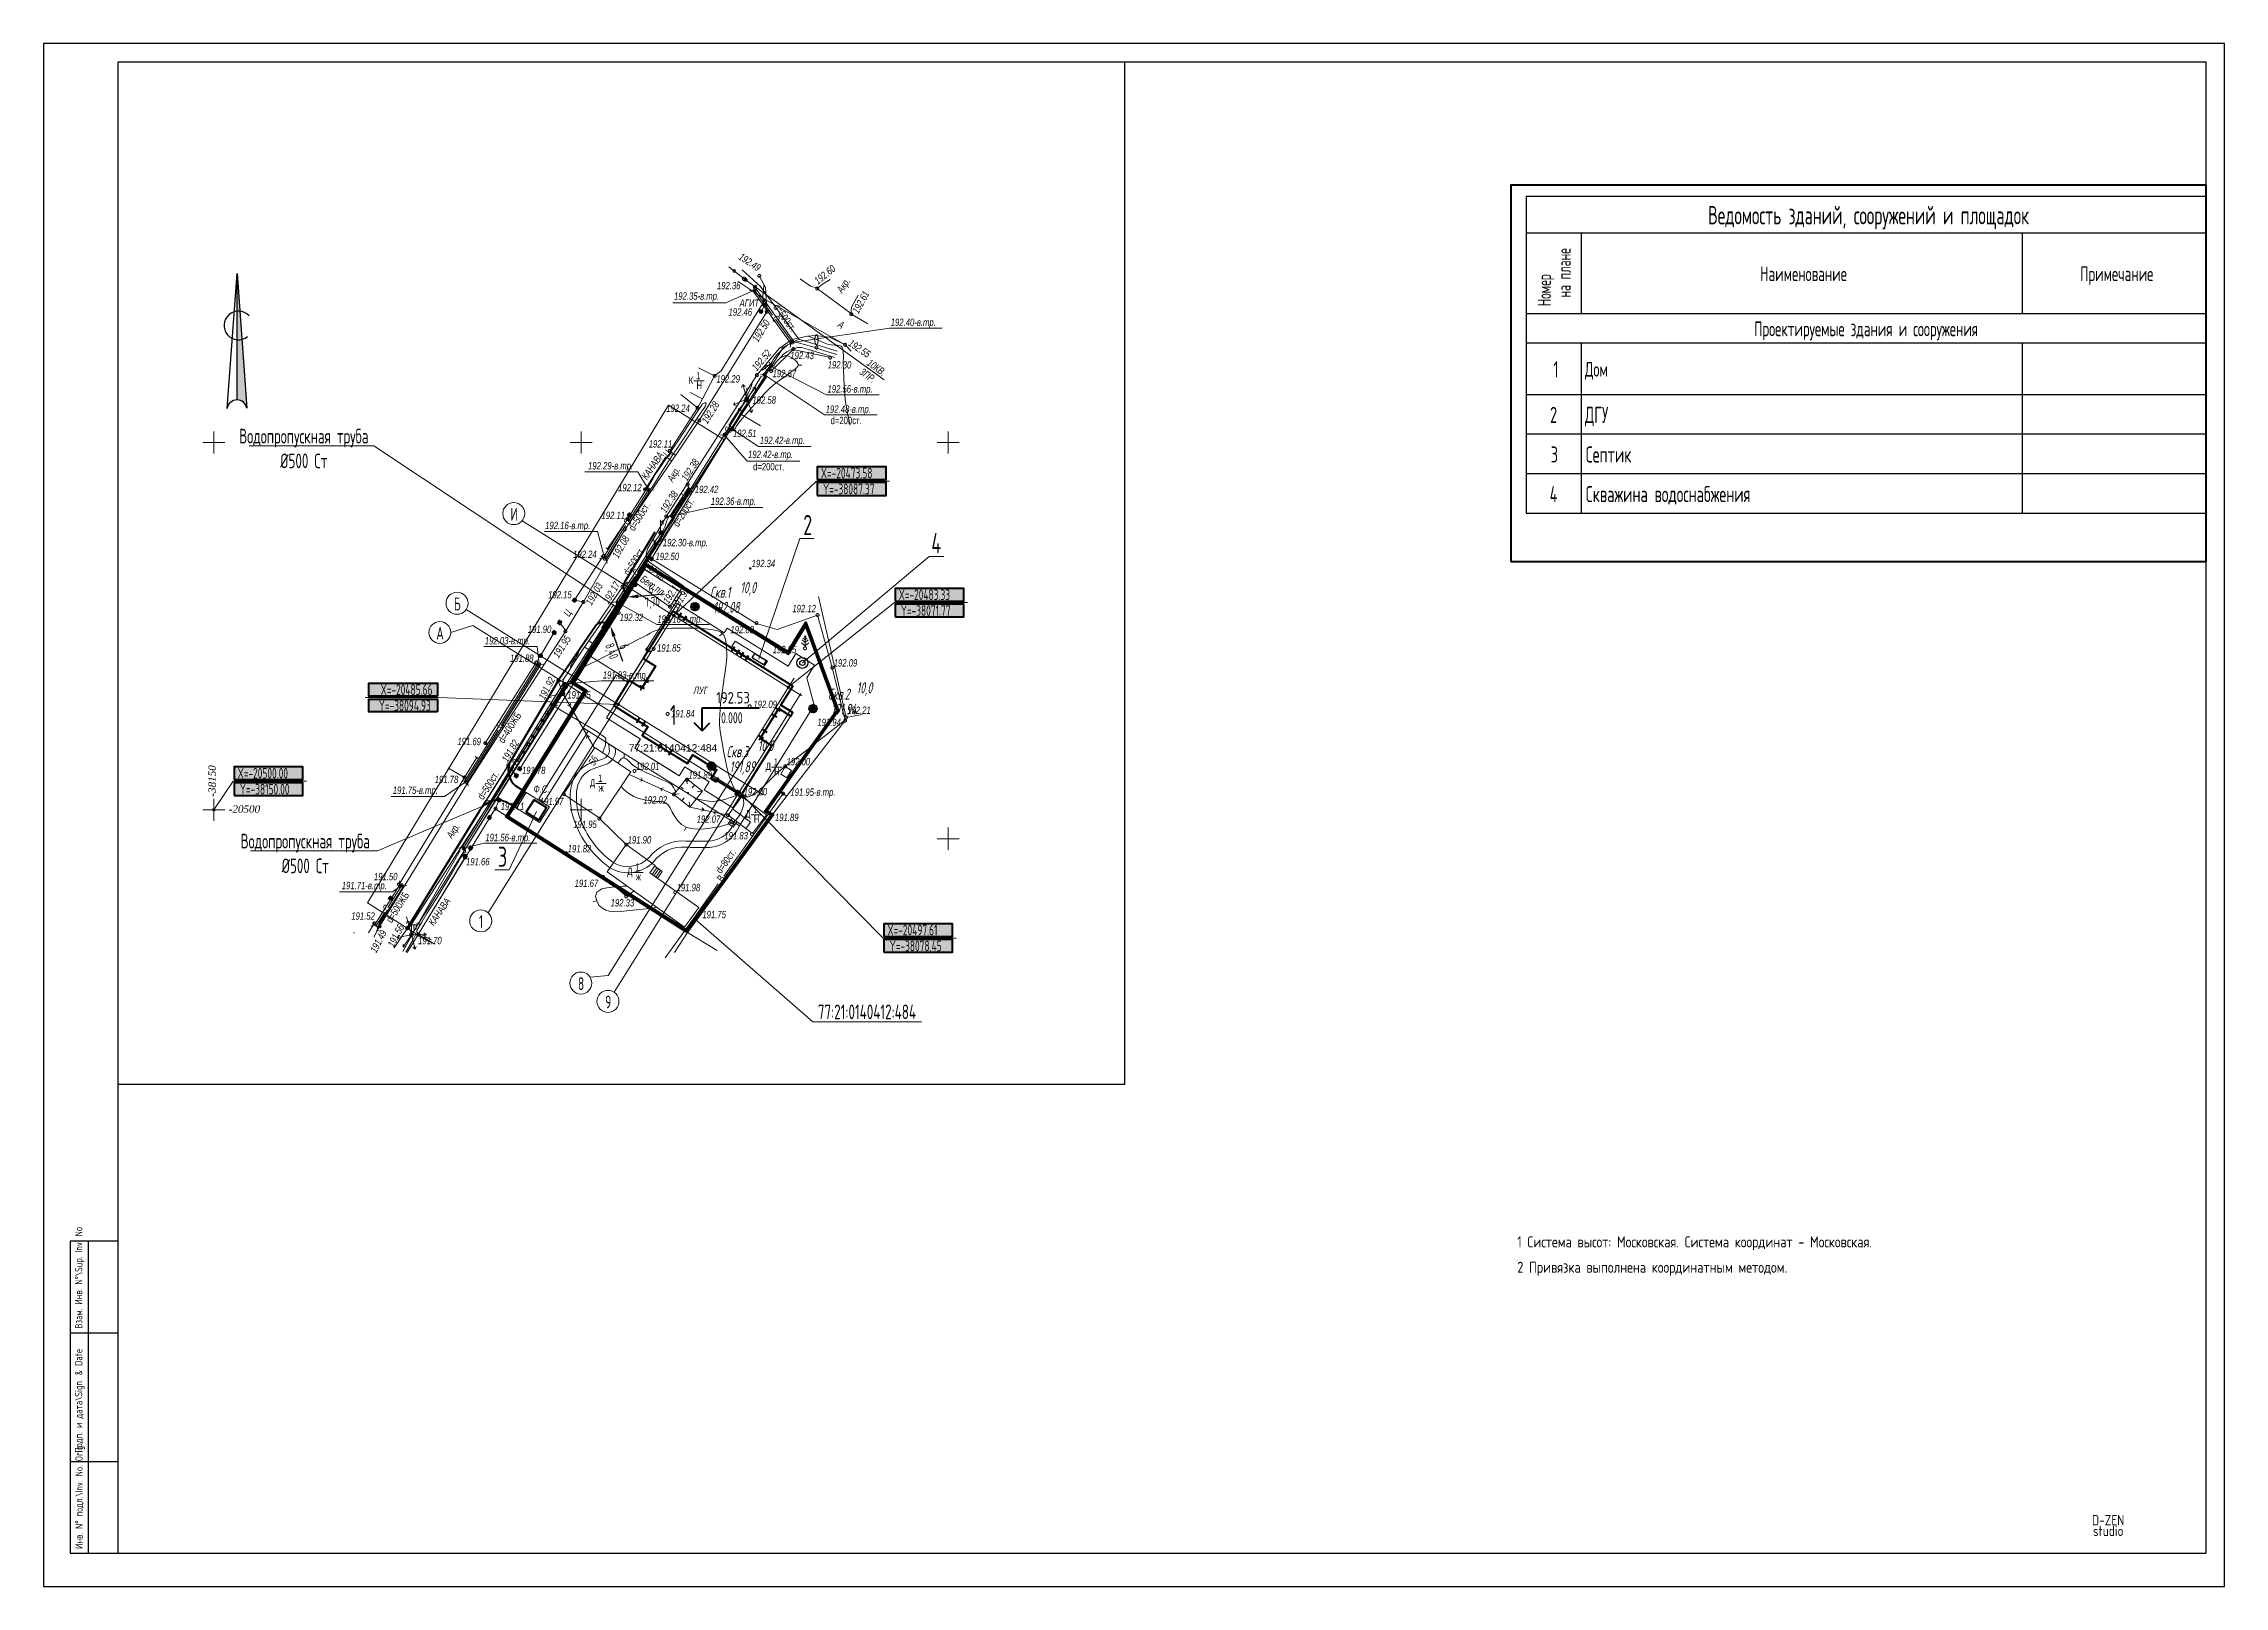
# Paper-space layout '03 Разбивочный А2' of a CAD drawing. Header units: millimetres. Extents: x 0 to 594, y 0 to 420.
# The model-space entities are those that its viewports show. They can reach past a viewport. Long polylines and large blocks are cut down to what shows.
import ezdxf
from ezdxf.xclip import XClip

# ---------------------------------------------------------------- set-up
doc = ezdxf.new("R2010")
doc.units = ezdxf.units.MM
doc.header["$MEASUREMENT"] = 0
doc.header["$XCLIPFRAME"] = 0
doc.layers.add('!!! ПОДОСНОВА', color=7, linetype='Continuous')
for name, color, linetype, lineweight in [('0-Жирная_Ном._пера__7', 7, 'Continuous', 25), ('0-Тонкая_Ном._пера__7', 7, 'Continuous', 25), ('0_Ном._пера__7', 7, 'Continuous', 25), ('ГП_Вспомогат_Ном._пера__7', 7, 'Continuous', 25), ('ГП_Таблицы_Ном._пера__7', 7, 'Continuous', 25), ('Новый_0-Жирная_Ном._пера__7', 7, 'Continuous', 25), ('Новый_0-Тонкая_Ном._пера__7', 7, 'Continuous', 25), ('Новый_0_Ном._пера__7', 7, 'Continuous', 25), ('Новый_Defpoints_Ном._пера__16', 16, 'Continuous', 20), ('Новый_Defpoints_Ном._пера__7', 7, 'Continuous', 25), ('Новый_ГП_Верт_отметка нуля_Ном._пера__1', 1, 'Continuous', 40), ('Новый_ГП_Верт_отметка нуля_Ном._пера__12', 12, 'Continuous', 40), ('Новый_ГП_Верт_уклон_Ном._пера__7', 7, 'Continuous', 25), ('Новый_ГП_Граница участка_Ном._пера__1', 1, 'Continuous', 40), ('Новый_ГП_Дороги_проезды_Ном._пера__16', 16, 'Continuous', 20), ('Новый_ГП_Здание сооружение_Ном._пера__16', 16, 'Continuous', 20), ('Новый_ГП_Здание сооружение_Ном._пера__22', 22, 'Continuous', 50), ('Новый_ГП_Координаты_Ном._пера__11', 255, 'Continuous', 40), ('Новый_ГП_Координаты_Ном._пера__250', 7, 'Continuous', 20), ('Новый_ГП_Координаты_Ном._пера__8', 7, 'Continuous', 40), ('Новый_ГП_Оборудование_Ном._пера__5', 5, 'Continuous', 30), ('Новый_ГП_Ограждение_Ном._пера__152', 152, 'Continuous', 18), ('Новый_ГП_Оси_Ном._пера__152', 152, 'Continuous', 18), ('Новый_ГП_Скважины_Ном._пера__4', 5, 'Continuous', 40), ('Новый_ГП_Таблицы_Ном._пера__13', 255, 'Continuous', 40), ('Новый_ГП_Таблицы_Ном._пера__7', 7, 'Continuous', 25), ('Новый_ГП_Текст_Ном._пера__250', 7, 'Continuous', 20), ('Новый_ГП_Текст_Ном._пера__7', 7, 'Continuous', 25), ('Новый_ГТ-север_Ном._пера__7', 7, 'Continuous', 25), ('Новый_ГТ-сооружение_ ограждение_Ном._пера__19', 7, 'Continuous', 90), ('Чертеж_1_ГП_Топография_Ном._пера__253', 252, 'Continuous', 18), ('Чертеж_1_Новофедоровское_снт 28_07$0$!!УСЛ_ОБОЗНАЧЕНИЯ_Ном._пера__253', 252, 'Continuous', 18), ('Чертеж_1_Новофедоровское_снт 28_07$0$SETKA_Ном._пера__7', 7, 'Continuous', 18), ('Чертеж_1_Новофедоровское_снт 28_07$0$tp_Дороги_Ном._пера__253', 252, 'Continuous', 18), ('Чертеж_1_Новофедоровское_снт 28_07$0$tp_Здания_Ном._пера__253', 252, 'Continuous', 18), ('Чертеж_1_Новофедоровское_снт 28_07$0$tp_канавы_Ном._пера__253', 252, 'Continuous', 18), ('Чертеж_1_Новофедоровское_снт 28_07$0$tp_ЛЭП вн_Ном._пера__253', 252, 'Continuous', 18), ('Чертеж_1_Новофедоровское_снт 28_07$0$tp_отметки_новые_Ном._пера__253', 252, 'Continuous', 18), ('Чертеж_1_Новофедоровское_снт 28_07$0$tp_растительность_Ном._пера__253', 252, 'Continuous', 18), ('Чертеж_1_Новофедоровское_снт 28_07$0$tp_сооружения_Ном._пера__253', 252, 'Continuous', 18), ('Чертеж_1_Новофедоровское_снт 28_07$0$tp_трубы под дорогой_Ном._пера__253', 252, 'Continuous', 18), ('Чертеж_1_Новофедоровское_снт 28_07$0$U_ТЕКСТ_БЕЛЫЙ_Ном._пера__253', 252, 'Continuous', 18), ('Чертеж_1_Новый_ГП_Топография_Ном._пера__253', 252, 'Continuous', 18), ('Чертеж_1_Новый_Новофедоровское_снт 28_07$0$SETKA_Ном._пера__253', 252, 'Continuous', 18), ('Чертеж_1_Новый_Новофедоровское_снт 28_07$0$SETKA_Ном._пера__7', 7, 'Continuous', 18), ('Чертеж_1_Новый_Новофедоровское_снт 28_07$0$tp_Дороги_Ном._пера__253', 252, 'Continuous', 18), ('Чертеж_1_Новый_Новофедоровское_снт 28_07$0$tp_Здания_Ном._пера__253', 252, 'Continuous', 18), ('Чертеж_1_Новый_Новофедоровское_снт 28_07$0$tp_Здания_Ном._пера__7', 7, 'Continuous', 18), ('Чертеж_1_Новый_Новофедоровское_снт 28_07$0$tp_канавы_Ном._пера__253', 252, 'Continuous', 18), ('Чертеж_1_Новый_Новофедоровское_снт 28_07$0$tp_Контур растит_Ном._пера__253', 252, 'Continuous', 18), ('Чертеж_1_Новый_Новофедоровское_снт 28_07$0$tp_ЛЭП вн_Ном._пера__253', 252, 'Continuous', 18), ('Чертеж_1_Новый_Новофедоровское_снт 28_07$0$tp_ЛЭП нн_Ном._пера__253', 252, 'Continuous', 18), ('Чертеж_1_Новый_Новофедоровское_снт 28_07$0$tp_ЛЭП нн_Ном._пера__7', 7, 'Continuous', 18), ('Чертеж_1_Новый_Новофедоровское_снт 28_07$0$tp_Ограждения ДЕР_Ном._пера__253', 252, 'Continuous', 18), ('Чертеж_1_Новый_Новофедоровское_снт 28_07$0$tp_Ограждения мет_Ном._пера__253', 252, 'Continuous', 18), ('Чертеж_1_Новый_Новофедоровское_снт 28_07$0$tp_Ограждения рабица_Ном._пера__253', 252, 'Continuous', 18), ('Чертеж_1_Новый_Новофедоровское_снт 28_07$0$tp_Ограждения_Ном._пера__253', 252, 'Continuous', 18), ('Чертеж_1_Новый_Новофедоровское_снт 28_07$0$tp_Ограждения_Ном._пера__7', 7, 'Continuous', 18), ('Чертеж_1_Новый_Новофедоровское_снт 28_07$0$tp_отметки_новые_Ном._пера__253', 252, 'Continuous', 18), ('Чертеж_1_Новый_Новофедоровское_снт 28_07$0$tp_отметки_новые_Ном._пера__7', 7, 'Continuous', 18), ('Чертеж_1_Новый_Новофедоровское_снт 28_07$0$tp_растительность полоса кустов_Ном._пера__253', 252, 'Continuous', 18), ('Чертеж_1_Новый_Новофедоровское_снт 28_07$0$tp_растительность_Ном._пера__7', 7, 'Continuous', 18), ('Чертеж_1_Новый_Новофедоровское_снт 28_07$0$tp_рельеф_Ном._пера__253', 252, 'Continuous', 18), ('Чертеж_1_Новый_Новофедоровское_снт 28_07$0$tp_сооружения_Ном._пера__253', 252, 'Continuous', 18), ('Чертеж_1_Новый_Новофедоровское_снт 28_07$0$tp_сооружения_Ном._пера__7', 7, 'Continuous', 18), ('Чертеж_1_Новый_Новофедоровское_снт 28_07$0$tp_трубы под дорогой_Ном._пера__253', 252, 'Continuous', 18), ('Чертеж_1_Новый_Новофедоровское_снт 28_07$0$U_Водопровод_Ном._пера__253', 252, 'Continuous', 18), ('Чертеж_1_Новый_Новофедоровское_снт 28_07$0$U_Водосток_Ном._пера__253', 252, 'Continuous', 18), ('Чертеж_1_Новый_Новофедоровское_снт 28_07$0$U_Газопровод_Ном._пера__253', 252, 'Continuous', 18)]:
    doc.layers.add(name, color=color, linetype=linetype, lineweight=lineweight)
doc.layers.add('NonPlottable_0', color=7, linetype='Continuous', plot=False)
for name, color, linetype, lineweight, true_color in [('ГП_Тротуар_Дорожки_Ном._пера__24', 7, 'Continuous', 20, 0x4f1400), ('Новый_ГП_Дороги_проезды_Ном._пера__251', 7, 'Continuous', 40, 0x656565), ('Новый_ГП_Тротуар_Дорожки_Ном._пера__24', 7, 'Continuous', 20, 0x4f1400)]:
    doc.layers.add(name, color=color, linetype=linetype, lineweight=lineweight, true_color=true_color)
doc.styles.add('РЎР“Р•РќР•Р\xa0РР\xa0_РЎРўРР›Р¬_1', font='arial.ttf', dxfattribs={"width": 0.75})
doc.styles.add('РЎР“Р•РќР•Р\xa0РР\xa0_РЎРўРР›Р¬_16', font='', dxfattribs={"width": 0.85})
doc.styles.add('РЎР“Р•РќР•Р\xa0РР\xa0_РЎРўРР›Р¬_2', font='arial.ttf', dxfattribs={"width": 0.8})
doc.styles.add('РЎР“Р•РќР•Р\xa0РР\xa0_РЎРўРР›Р¬_3', font='arial.ttf', dxfattribs={"width": 0.749999})
doc.styles.add('РЎР“Р•РќР•Р\xa0РР\xa0_РЎРўРР›Р¬_4', font='times.ttf')
doc.styles.add('РЎР“Р•РќР•Р\xa0РР\xa0_РЎРўРР›Р¬_5', font='arial.ttf')
doc.styles.add('РЎР“Р•РќР•Р\xa0РР\xa0_РЎРўРР›Р¬_6', font='', dxfattribs={"width": 0.8})
doc.styles.add('РЎР“Р•РќР•Р\xa0РР\xa0_РЎРўРР›Р¬_7', font='')
doc.styles.add('РЎР“Р•РќР•Р\xa0РР\xa0_РЎРўРР›Р¬_8', font='', dxfattribs={"width": 0.8})
doc.styles.add('РЎР“Р•РќР•Р\xa0РР\xa0_РЎРўРР›Р¬_9', font='', dxfattribs={"width": 0.78})
doc.styles.get('РЎР“Р•РќР•Р\xa0РР\xa0_РЎРўРР›Р¬_16').set_extended_font_data('GOST_type_A')
doc.styles.get('РЎР“Р•РќР•Р\xa0РР\xa0_РЎРўРР›Р¬_6').set_extended_font_data('GOST_type_A')
doc.styles.get('РЎР“Р•РќР•Р\xa0РР\xa0_РЎРўРР›Р¬_7').set_extended_font_data('GOST_type_A')
doc.styles.get('РЎР“Р•РќР•Р\xa0РР\xa0_РЎРўРР›Р¬_8').set_extended_font_data('GOST_type_A', italic=True)
doc.styles.get('РЎР“Р•РќР•Р\xa0РР\xa0_РЎРўРР›Р¬_9').set_extended_font_data('GOST_type_A')

psp = doc.layouts.new('03 Разбивочный А2')

# ---------------------------------------------------------------- texts
at = {"layer": '0-Тонкая_Ном._пера__7', "color": 7, "lineweight": 25, "char_height": 2, "attachment_point": 7, "rotation": 90}
for s, insert, style in [('\\A1;{\\pql;\\fGOST_type_A|b0|i0|c0|p0;\\W0.850000;Взам. Инв. N°\\\\Sup. Inv. No}', (11.14, 70.17), 'РЎР“Р•РќР•Р\xa0РР\xa0_РЎРўРР›Р¬_16'), ('\\A1;{\\pql;\\fGOST_type_A|b0|i0|c0|p0;\\W1.000000;Подп. и дата\\\\Sign. & Date}', (11.14, 36.39), 'РЎР“Р•РќР•Р\xa0РР\xa0_РЎРўРР›Р¬_7'), ('\\A1;{\\pql;\\fGOST_type_A|b0|i0|c0|p0;\\W0.850000;Инв. N° подл.\\\\Inv. No. Orig}', (11.23, 10.19), 'РЎР“Р•РќР•Р\xa0РР\xa0_РЎРўРР›Р¬_16')]:
    psp.add_mtext(s, dxfattribs=dict(at, insert=insert, style=style))
at = {"layer": '0_Ном._пера__7', "color": 7, "lineweight": 25, "insert": (562.35, 16.56), "char_height": 2.7921, "attachment_point": 5, "line_spacing_factor": 0.630474, "style": 'РЎР“Р•РќР•Р\xa0РР\xa0_РЎРўРР›Р¬_7'}
psp.add_mtext('\\A1;{\\pqc;\\fGOST_type_A|b0|i0|c0|p0;\\W1.000000;D-ZEN\\P\\pqc;\\fGOST_type_A|b0|i0|c0|p0;\\W1.000000;studio}', dxfattribs=at)
at = {"layer": 'ГП_Вспомогат_Ном._пера__7', "color": 7, "lineweight": 25, "insert": (401.4, 95.29), "char_height": 3, "attachment_point": 1, "line_spacing_factor": 1.383296, "style": 'РЎР“Р•РќР•Р\xa0РР\xa0_РЎРўРР›Р¬_7'}
psp.add_mtext('\\A1;{\\pql;\\fGOST_type_A|b0|i0|c0|p0;\\W1.000000;1 Система высот: Московская. Система координат - Московская.\\P\\pql;\\fGOST_type_A|b0|i0|c0|p0;\\W1.000000;2 Привязка выполнена координатным методом.}', dxfattribs=at)

msp = doc.modelspace()

# ---------------------------------------------------------------- texts
at = {"layer": 'Новый_ГП_Верт_отметка нуля_Ном._пера__1', "color": 1, "lineweight": 40, "insert": (-38081585.47, -20485540.72), "char_height": 1557.6923, "attachment_point": 7, "rotation": 359.9998096, "style": 'РЎР“Р•РќР•Р\xa0РР\xa0_РЎРўРР›Р¬_7'}
msp.add_mtext('\\A1;{\\pql;\\fGOST_type_A|b0|i0|c0|p0;\\W1.000000;192.53}', dxfattribs=at)
at = {"layer": 'Новый_ГП_Верт_отметка нуля_Ном._пера__1', "color": 1, "lineweight": 40, "insert": (-38080925.5, -20486731.98), "char_height": 1500, "attachment_point": 1, "style": 'РЎР“Р•РќР•Р\xa0РР\xa0_РЎРўРР›Р¬_6'}
msp.add_mtext('\\A1;{\\pql;\\fGOST_type_A|b0|i0|c0|p0;\\W0.800000;0.000}', dxfattribs=at)
at = {"layer": 'Новый_ГП_Верт_уклон_Ном._пера__7', "color": 7, "lineweight": 25, "char_height": 1250, "attachment_point": 2, "style": 'РЎР“Р•РќР•Р\xa0РР\xa0_РЎРўРР›Р¬_6'}
for s, insert, rotation in [('\\A1;{\\pqc;\\fGOST_type_A|b0|i0|c0|p0;\\W0.800000;7,70}', (-38090357.35, -20471076.86), 6.1175445), ('\\A1;{\\pqc;\\fGOST_type_A|b0|i0|c0|p0;\\W0.800000;6}', (-38090547.64, -20469301.42), 6.1175445), ('\\A1;{\\pqc;\\fGOST_type_A|b0|i0|c0|p0;\\W0.800000;8,40}', (-38095215.97, -20478190.69), 290.0755914), ('\\A1;{\\pqc;\\fGOST_type_A|b0|i0|c0|p0;\\W0.800000;6}', (-38093538.85, -20477577.76), 290.0755914)]:
    msp.add_mtext(s, dxfattribs=dict(at, insert=insert, rotation=rotation))
at = {"layer": 'Новый_ГП_Координаты_Ном._пера__8', "color": 7, "lineweight": 40, "char_height": 1440, "attachment_point": 4, "style": 'РЎР“Р•РќР•Р\xa0РР\xa0_РЎРўРР›Р¬_6'}
for s, insert in [('\\A1;{\\pql;\\fGOST_type_A|b0|i0|c0|p0;\\W0.800000;X=-20473.58}', (-38067335.82, -20454176)), ('\\A1;{\\pql;\\fGOST_type_A|b0|i0|c0|p0;\\W0.800000;Y=-38087.37}', (-38067040.14, -20456336)), ('\\A1;{\\pql;\\fGOST_type_A|b0|i0|c0|p0;\\W0.800000;X=-20483.33}', (-38056738.52, -20470731.03)), ('\\A1;{\\pql;\\fGOST_type_A|b0|i0|c0|p0;\\W0.800000;Y=-38071.77}', (-38056442.84, -20472891.03)), ('\\A1;{\\pql;\\fGOST_type_A|b0|i0|c0|p0;\\W0.800000;X=-20485.66}', (-38127289.15, -20483653.57)), ('\\A1;{\\pql;\\fGOST_type_A|b0|i0|c0|p0;\\W0.800000;Y=-38094.93}', (-38127538.31, -20485814.08)), ('\\A1;{\\pql;\\fGOST_type_A|b0|i0|c0|p0;\\W0.800000;X=-20500.00}', (-38146765.71, -20495037.9)), ('\\A1;{\\pql;\\fGOST_type_A|b0|i0|c0|p0;\\W0.800000;Y=-38150.00}', (-38146470.03, -20497197.9)), ('\\A1;{\\pql;\\fGOST_type_A|b0|i0|c0|p0;\\W0.800000;X=-20497.61}', (-38058262.7, -20516381.83)), ('\\A1;{\\pql;\\fGOST_type_A|b0|i0|c0|p0;\\W0.800000;Y=-38078.45}', (-38057967.02, -20518541.32))]:
    msp.add_mtext(s, dxfattribs=dict(at, insert=insert))
at = {"layer": 'Новый_ГП_Оси_Ном._пера__152', "color": 152, "lineweight": 18, "char_height": 1750, "attachment_point": 5, "style": 'РЎР“Р•РќР•Р\xa0РР\xa0_РЎРўРР›Р¬_6'}
for s, insert in [('\\A1;{\\pqc;\\fGOST_type_A|b0|i0|c0|p0;\\W0.800000;И}', (-38109121.59, -20459770.4)), ('\\A1;{\\pqc;\\fGOST_type_A|b0|i0|c0|p0;\\W0.800000;Б}', (-38116845.03, -20471988.73)), ('\\A1;{\\pqc;\\fGOST_type_A|b0|i0|c0|p0;\\W0.800000;А}', (-38119196.54, -20475966.28)), ('\\A1;{\\pqc;\\fGOST_type_A|b0|i0|c0|p0;\\W0.800000;1}', (-38113621.94, -20515223.26)), ('\\A1;{\\pqc;\\fGOST_type_A|b0|i0|c0|p0;\\W0.800000;8}', (-38099990.9, -20523682.8)), ('\\A1;{\\pqc;\\fGOST_type_A|b0|i0|c0|p0;\\W0.800000;9}', (-38096295.93, -20526166.17))]:
    msp.add_mtext(s, dxfattribs=dict(at, insert=insert))
at = {"layer": 'Новый_ГП_Скважины_Ном._пера__4', "color": 5, "lineweight": 40, "char_height": 1500, "attachment_point": 7, "style": 'РЎР“Р•РќР•Р\xa0РР\xa0_РЎРўРР›Р¬_8'}
for s, insert in [('\\A1;{\\pql;\\fGOST_type_A|b0|i1|c0|p0;\\W0.800000;10,0}', (-38078306.69, -20470862.52)), ('\\A1;{\\pql;\\fGOST_type_A|b0|i1|c0|p0;\\W0.800000;Скв.1}', (-38082423, -20471145.91)), ('\\A1;{\\pql;\\fGOST_type_A|b0|i1|c0|p0;\\W0.800000;192,08}', (-38082002.75, -20473553.6)), ('\\A1;{\\pql;\\fGOST_type_A|b0|i1|c0|p0;\\W0.800000;Скв.2}', (-38066351.01, -20485018.73)), ('\\A1;{\\pql;\\fGOST_type_A|b0|i1|c0|p0;\\W0.800000;10,0}', (-38062470.89, -20484497.51)), ('\\A1;{\\pql;\\fGOST_type_A|b0|i1|c0|p0;\\W0.800000;191,94}', (-38065930.76, -20487426.43)), ('\\A1;{\\pql;\\fGOST_type_A|b0|i1|c0|p0;\\W0.800000;Скв.3}', (-38080180.09, -20492849.74)), ('\\A1;{\\pql;\\fGOST_type_A|b0|i1|c0|p0;\\W0.800000;10,0}', (-38075929.83, -20492383)), ('\\A1;{\\pql;\\fGOST_type_A|b0|i1|c0|p0;\\W0.800000;191,89}', (-38079759.84, -20495257.43))]:
    msp.add_mtext(s, dxfattribs=dict(at, insert=insert))
at = {"layer": 'Новый_ГП_Таблицы_Ном._пера__7', "color": 7, "lineweight": 25, "attachment_point": 1}
for s, insert, char_height, style in [('\\A1;{\\pql;\\fGOST_type_A|b0|i0|c0|p0;\\W0.780000;Ведомость зданий, сооружений и площадок}', (-37152166.65, -20426246.47), 2500, 'РЎР“Р•РќР•Р\xa0РР\xa0_РЎРўРР›Р¬_9'), ('\\A1;{\\pql;\\fGOST_type_A|b0|i0|c0|p0;\\W0.800000;Наименование}', (-37145071.79, -20434474.4), 2000, 'РЎР“Р•РќР•Р\xa0РР\xa0_РЎРўРР›Р¬_6'), ('\\A1;{\\pql;\\fGOST_type_A|b0|i0|c0|p0;\\W0.800000;Примечание}', (-37101498.02, -20434474.4), 2000, 'РЎР“Р•РќР•Р\xa0РР\xa0_РЎРўРР›Р¬_6'), ('\\A1;{\\pql;\\fGOST_type_A|b0|i0|c0|p0;\\W0.800000;Проектируемые здания и сооружения}', (-37145901.59, -20441974.4), 2000, 'РЎР“Р•РќР•Р\xa0РР\xa0_РЎРўРР›Р¬_6'), ('\\A1;{\\pql;\\fGOST_type_A|b0|i0|c0|p0;\\W0.800000;1}', (-37173244.19, -20447383.23), 2200, 'РЎР“Р•РќР•Р\xa0РР\xa0_РЎРўРР›Р¬_6'), ('\\A1;{\\pql;\\fGOST_type_A|b0|i0|c0|p0;\\W0.800000;Дом}', (-37168947.42, -20447474.4), 2000, 'РЎР“Р•РќР•Р\xa0РР\xa0_РЎРўРР›Р¬_6'), ('\\A1;{\\pql;\\fGOST_type_A|b0|i0|c0|p0;\\W0.800000;2}', (-37173690.98, -20453577.23), 2200, 'РЎР“Р•РќР•Р\xa0РР\xa0_РЎРўРР›Р¬_6'), ('\\A1;{\\pql;\\fGOST_type_A|b0|i0|c0|p0;\\W0.800000;ДГУ}', (-37168947.42, -20453577.23), 2200, 'РЎР“Р•РќР•Р\xa0РР\xa0_РЎРўРР›Р¬_6'), ('\\A1;{\\pql;\\fGOST_type_A|b0|i0|c0|p0;\\W0.800000;3}', (-37173596.44, -20458965.23), 2200, 'РЎР“Р•РќР•Р\xa0РР\xa0_РЎРўРР›Р¬_6'), ('\\A1;{\\pql;\\fGOST_type_A|b0|i0|c0|p0;\\W0.800000;Септик}', (-37168824.22, -20458965.23), 2200, 'РЎР“Р•РќР•Р\xa0РР\xa0_РЎРўРР›Р¬_6'), ('\\A1;{\\pql;\\fGOST_type_A|b0|i0|c0|p0;\\W0.800000;4}', (-37173731.46, -20464353.22), 2200, 'РЎР“Р•РќР•Р\xa0РР\xa0_РЎРўРР›Р¬_6'), ('\\A1;{\\pql;\\fGOST_type_A|b0|i0|c0|p0;\\W0.800000;Скважина водоснабжения}', (-37168824.22, -20464353.22), 2200, 'РЎР“Р•РќР•Р\xa0РР\xa0_РЎРўРР›Р¬_6')]:
    msp.add_mtext(s, dxfattribs=dict(at, insert=insert, char_height=char_height, style=style))
at = {"layer": 'Новый_ГП_Таблицы_Ном._пера__7', "color": 7, "lineweight": 25, "char_height": 1800, "attachment_point": 1, "rotation": 90, "style": 'РЎР“Р•РќР•Р\xa0РР\xa0_РЎРўРР›Р¬_6'}
for s, insert in [('\\A1;{\\pql;\\fGOST_type_A|b0|i0|c0|p0;\\W0.800000;на плане}', (-37172667.94, -20438697.88)), ('\\A1;{\\pql;\\fGOST_type_A|b0|i0|c0|p0;\\W0.800000;Номер}', (-37175367.94, -20439904.8))]:
    msp.add_mtext(s, dxfattribs=dict(at, insert=insert))
at = {"layer": 'Новый_ГП_Текст_Ном._пера__250', "color": 7, "lineweight": 20, "char_height": 2000, "line_spacing_factor": 1.011597, "style": 'РЎР“Р•РќР•Р\xa0РР\xa0_РЎРўРР›Р¬_6'}
for insert, attachment_point in [((-38137749.25, -20453517.43), 8), ((-38137552.5, -20503269.36), 2)]:
    msp.add_mtext('\\A1;{\\pqc;\\fGOST_type_A|b0|i0|c0|p0;\\W0.800000;Водопропускная \\fGOST_type_A|b0|i0|c0|p0;\\W0.800000;труба\\P\\pqc;\\fGOST_type_A|b0|i0|c0|p0;\\W0.800000;Ø500 Ст}', dxfattribs=dict(at, insert=insert, attachment_point=attachment_point))
at = {"layer": 'Новый_ГП_Текст_Ном._пера__250', "color": 7, "lineweight": 20, "attachment_point": 2, "style": 'РЎР“Р•РќР•Р\xa0РР\xa0_РЎРўРР›Р¬_6'}
for s, insert, char_height in [('\\A1;{\\pqc;\\fGOST_type_A|b0|i0|c0|p0;\\W0.800000;2}', (-38069125.42, -20459869.52), 2750), ('\\A1;{\\pqc;\\fGOST_type_A|b0|i0|c0|p0;\\W0.800000;4}', (-38051622.12, -20462334.71), 2750), ('\\A1;{\\pqc;\\fGOST_type_A|b0|i0|c0|p0;\\W0.800000;3}', (-38110683.53, -20505025.53), 2750), ('\\A1;{\\pqc;\\fGOST_type_A|b0|i0|c0|p0;\\W0.800000;77:21:0140412:484}', (-38061057.55, -20526516.89), 2000)]:
    msp.add_mtext(s, dxfattribs=dict(at, insert=insert, char_height=char_height))
at = {"layer": 'Новый_ГП_Текст_Ном._пера__7', "color": 7, "lineweight": 25, "insert": (-38087893.41, -20485725.81), "char_height": 2750, "attachment_point": 1, "rotation": 0.0825263, "style": 'РЎР“Р•РќР•Р\xa0РР\xa0_РЎРўРР›Р¬_6'}
msp.add_mtext('\\A1;{\\pql;\\fGOST_type_A|b0|i0|c0|p0;\\W0.800000;1}', dxfattribs=at)

# ---------------------------------------------------------------- blocks, each defined once
blk = doc.blocks.new('Чертеж_1_1')
at = {"layer": 'Чертеж_1_Новый_Новофедоровское_снт 28_07$0$tp_ЛЭП вн_Ном._пера__253', "linetype": 'Continuous', "lineweight": 18}
blk.add_hatch(color=252, dxfattribs=at).paths.add_polyline_path([(-38077754, -20427742, 1), (-38077804, -20427742, 1)])
at = {"layer": 'Чертеж_1_Новый_ГП_Топография_Ном._пера__253', "color": 252, "lineweight": 18, "flags": 128}
for points in [[(-38122200, -20517064), (-38122160, -20517000), (-38111673, -20499900), (-38085503, -20516708), (-38073942, -20500671), (-38064026, -20487867), (-38065780, -20480650), (-38067785, -20473503), (-38073278, -20475465), (-38076133, -20474628), (-38090404, -20465849), (-38080455, -20449640), (-38088064, -20444942), (-38129095, -20512686)], [(-38091230, -20466500), (-38071830, -20478480), (-38069360, -20474480), (-38064920, -20486530), (-38074650, -20500140), (-38073790, -20500700), (-38085150, -20516190), (-38085480, -20516730), (-38085750, -20516560), (-38110230, -20500980), (-38099550, -20483870), (-38101260, -20482750)]]:
    blk.add_lwpolyline(points, close=True, dxfattribs=at)
at = {"layer": 'Чертеж_1_Новый_Новофедоровское_снт 28_07$0$SETKA_Ном._пера__253', "color": 252, "lineweight": 18, "flags": 128}
for points in [[(-38101500, -20450000), (-38098500, -20450000)], [(-38100000, -20451500), (-38100000, -20448500)], [(-38100000, -20501500), (-38100000, -20498500)], [(-38101500, -20500000), (-38098500, -20500000)]]:
    blk.add_lwpolyline(points, dxfattribs=at)
at = {"layer": 'Чертеж_1_Новый_Новофедоровское_снт 28_07$0$SETKA_Ном._пера__7', "color": 7, "lineweight": 18, "flags": 128}
for points in [[(-38151500, -20450000), (-38148500, -20450000)], [(-38150000, -20451500), (-38150000, -20448500)], [(-38051500, -20450000), (-38048500, -20450000)], [(-38050000, -20451500), (-38050000, -20448500)], [(-38150000, -20501500), (-38150000, -20498500)], [(-38151500, -20500000), (-38148500, -20500000)], [(-38051500, -20503941), (-38048500, -20503941)], [(-38050000, -20505441), (-38050000, -20502441)]]:
    blk.add_lwpolyline(points, dxfattribs=at)
at = {"layer": 'Чертеж_1_Новый_Новофедоровское_снт 28_07$0$tp_Дороги_Ном._пера__253', "color": 252, "lineweight": 18, "flags": 128}
for points in [[(-38075719, -20427321), (-38074868, -20428916), (-38074775, -20430450), (-38074703, -20431568), (-38074700, -20432208), (-38083890, -20447009), (-38087129, -20451763), (-38087913, -20451152)], [(-38064027, -20436711), (-38074928, -20430567)], [(-38066064, -20427811), (-38067132, -20428474), (-38067798, -20429012), (-38068753, -20428732), (-38070153, -20427737)], [(-38063157, -20432497), (-38067840, -20429054)], [(-38060943, -20433852), (-38063255, -20432514), (-38063154, -20431568), (-38062269, -20429947)], [(-38090999, -20466094), (-38091133, -20465239), (-38090967, -20464466), (-38088357, -20460039), (-38076052, -20440842), (-38072990, -20437186), (-38071256, -20435998), (-38069140, -20435528), (-38068128, -20435446), (-38066138, -20435694), (-38064027, -20436711), (-38063227, -20437573)], [(-38088467, -20451967), (-38087634, -20452488), (-38093990, -20461790), (-38099672, -20471714), (-38100868, -20471463)], [(-38087129, -20451763), (-38087634, -20452488)], [(-38092830, -20468926), (-38093698, -20469057), (-38094327, -20469610), (-38103091, -20482398), (-38109908, -20493946), (-38108976, -20495191)], [(-38099672, -20471714), (-38102079, -20475671)], [(-38128209, -20517359), (-38127441, -20515878), (-38115583, -20496600), (-38102079, -20475671), (-38102851, -20474585)], [(-38111415, -20498698), (-38113009, -20498807), (-38123681, -20516154), (-38125446, -20518777)]]:
    blk.add_lwpolyline(points, dxfattribs=at)
blk.add_lwpolyline([(-38092830, -20468926), (-38087898, -20472361), (-38086075, -20469524), (-38090999, -20466094)], close=True, dxfattribs=at)
at = {"layer": 'Чертеж_1_Новый_Новофедоровское_снт 28_07$0$tp_Здания_Ном._пера__253', "color": 252, "lineweight": 18, "flags": 128}
for points in [[(-38084008, -20439829), (-38081842, -20440942), (-38083452, -20444076), (-38085152, -20443202)], [(-38084619, -20441615), (-38083222, -20441615)], [(-38074039, -20494202), (-38072642, -20494202)], [(-38097976, -20496417), (-38096579, -20496417)], [(-38079434, -20501140), (-38079969, -20501859), (-38079290, -20502363)], [(-38079111, -20502123), (-38079790, -20501618)], [(-38078932, -20501882), (-38079611, -20501377)], [(-38077538, -20502549), (-38076906, -20501698), (-38079357, -20499894)], [(-38078755, -20501644), (-38079296, -20502372)], [(-38076810, -20500678), (-38075414, -20500678)], [(-38089947, -20507679), (-38088937, -20508430), (-38089579, -20509337)], [(-38092914, -20508524), (-38091518, -20508524)], [(-38090314, -20508816), (-38089671, -20507910)], [(-38090069, -20508990), (-38089427, -20508083)], [(-38089824, -20509163), (-38089182, -20508257)]]:
    blk.add_lwpolyline(points, dxfattribs=at)
for points in [[(-38097457, -20501169), (-38102374, -20497871), (-38098127, -20491538), (-38093210, -20494836)], [(-38071949, -20495656), (-38072792, -20495146), (-38072179, -20494132), (-38071336, -20494642)], [(-38079977, -20500736), (-38078100, -20498186), (-38074755, -20500673), (-38076632, -20503223)], [(-38085925, -20515999), (-38083975, -20513307), (-38090627, -20508594), (-38089887, -20507598), (-38093844, -20504739), (-38096459, -20508460)]]:
    blk.add_lwpolyline(points, close=True, dxfattribs=at)
at = {"layer": 'Чертеж_1_Новый_Новофедоровское_снт 28_07$0$tp_Здания_Ном._пера__7', "color": 7, "lineweight": 18, "flags": 128}
for points in [[(-38087346, -20497912), (-38085632, -20495769)], [(-38085632, -20495769), (-38083478, -20497492)], [(-38085632, -20495769), (-38085549, -20496494)], [(-38086621, -20497833), (-38087346, -20497912)], [(-38087346, -20497912), (-38085192, -20499635)], [(-38086489, -20496841), (-38086085, -20497164)], [(-38085948, -20498372), (-38086269, -20498773)], [(-38085275, -20498910), (-38085192, -20499635)], [(-38085192, -20499635), (-38083478, -20497492)], [(-38084555, -20496631), (-38084876, -20497032)], [(-38084739, -20498240), (-38084335, -20498563)], [(-38083478, -20497492), (-38084203, -20497571)]]:
    blk.add_lwpolyline(points, dxfattribs=at)
at = {"layer": 'Чертеж_1_Новый_Новофедоровское_снт 28_07$0$tp_Здания_Ном._пера__7', "color": 7, "lineweight": 18}
blk.add_circle((-38085412, -20497702), 68.6, dxfattribs=at)
at = {"layer": 'Чертеж_1_Новый_Новофедоровское_снт 28_07$0$tp_канавы_Ном._пера__253', "color": 252, "lineweight": 18, "flags": 128}
for points in [[(-38065182, -20438040), (-38066960, -20437469), (-38067932, -20437143), (-38068589, -20436934), (-38069251, -20436741), (-38070579, -20436383), (-38070736, -20436352), (-38070897, -20436342), (-38071058, -20436358), (-38071215, -20436403), (-38071435, -20436500), (-38071644, -20436611), (-38071843, -20436734), (-38072034, -20436868), (-38072399, -20437164), (-38072752, -20437488), (-38073022, -20437750), (-38073273, -20438015), (-38073513, -20438297), (-38073747, -20438611), (-38073850, -20438767), (-38073939, -20438923), (-38074005, -20439081), (-38074042, -20439238), (-38074039, -20439303), (-38074017, -20439370), (-38073981, -20439435), (-38073934, -20439491), (-38073904, -20439514), (-38073873, -20439525), (-38073811, -20439516), (-38073747, -20439473), (-38073682, -20439407), (-38073434, -20439090), (-38073189, -20438827), (-38072955, -20438558), (-38072717, -20438293), (-38072458, -20438040), (-38072300, -20437909), (-38072138, -20437790), (-38071970, -20437680), (-38071797, -20437579), (-38071435, -20437400), (-38071052, -20437245), (-38070787, -20437156), (-38070519, -20437091), (-38070385, -20437073), (-38070252, -20437068), (-38070120, -20437076), (-38069990, -20437101), (-38069039, -20437358), (-38068092, -20437635), (-38065477, -20438427)], [(-38095476, -20472118), (-38095779, -20472372), (-38095849, -20472451), (-38095903, -20472544), (-38096005, -20472736), (-38097276, -20474608), (-38098556, -20476475), (-38099834, -20478344), (-38101098, -20480224), (-38101533, -20480913), (-38101954, -20481614), (-38102138, -20481864), (-38102280, -20482070), (-38102456, -20482368)], [(-38101335, -20482553), (-38101242, -20482430), (-38101158, -20482300), (-38101005, -20482028), (-38100862, -20481753), (-38100711, -20481494), (-38099238, -20479232), (-38097773, -20476963), (-38096268, -20474603), (-38095827, -20473960), (-38095610, -20473636), (-38095415, -20473298), (-38095344, -20473142), (-38095284, -20472983), (-38095167, -20472662), (-38095057, -20472390)], [(-38101709, -20482939), (-38101569, -20482819), (-38101474, -20482718), (-38101335, -20482553)], [(-38124286, -20519293), (-38122610, -20516281), (-38121084, -20513592), (-38119548, -20510908), (-38116471, -20505544)], [(-38115996, -20505250), (-38115923, -20505865), (-38115928, -20505955), (-38115960, -20506037), (-38116012, -20506115), (-38116077, -20506190), (-38116224, -20506336), (-38116292, -20506412), (-38116347, -20506491), (-38116761, -20507228), (-38117439, -20508392), (-38118135, -20509548), (-38119561, -20511843), (-38120987, -20514136), (-38121684, -20515288), (-38122361, -20516447), (-38122374, -20516484), (-38122376, -20516524), (-38122352, -20516603), (-38122296, -20516683), (-38122223, -20516741), (-38120362, -20517727)], [(-38120537, -20518049), (-38122250, -20517110), (-38122403, -20517022), (-38122477, -20517001), (-38122510, -20517007), (-38122536, -20517027), (-38122645, -20517192), (-38122732, -20517372), (-38122814, -20517557), (-38122904, -20517736), (-38123871, -20519403)]]:
    blk.add_lwpolyline(points, dxfattribs=at)
for points in [[(-38075495, -20441052), (-38075002, -20440788), (-38074926, -20441006), (-38075086, -20441341), (-38078370, -20446173), (-38079384, -20447987), (-38079685, -20448067), (-38079816, -20447858), (-38079623, -20447342), (-38078527, -20445565), (-38077238, -20443953)], [(-38084007, -20445565), (-38083482, -20444819), (-38083436, -20444767), (-38083375, -20444718), (-38083232, -20444639), (-38083159, -20444616), (-38083093, -20444607), (-38083039, -20444615), (-38083003, -20444644), (-38082984, -20444689), (-38082976, -20444745), (-38082988, -20444876), (-38083031, -20445014), (-38083095, -20445132), (-38083369, -20445502), (-38083638, -20445878), (-38086416, -20450066), (-38087798, -20452166), (-38089169, -20454273), (-38090127, -20455811), (-38090312, -20456083), (-38090523, -20456345), (-38090580, -20456397), (-38090649, -20456437), (-38090722, -20456458), (-38090791, -20456451), (-38090847, -20456426), (-38090902, -20456388), (-38090945, -20456342), (-38090965, -20456290), (-38090953, -20456181), (-38090909, -20456071), (-38090783, -20455859), (-38090185, -20454873), (-38089881, -20454385), (-38089565, -20453904), (-38088111, -20451771), (-38086682, -20449657), (-38085306, -20447582)], [(-38089678, -20463139), (-38090037, -20463609), (-38090050, -20463634), (-38090052, -20463661), (-38090032, -20463719), (-38089985, -20463777), (-38089920, -20463831), (-38089846, -20463876), (-38089772, -20463906), (-38089706, -20463917), (-38089659, -20463904), (-38089567, -20463820), (-38089473, -20463715), (-38089286, -20463457), (-38089106, -20463167), (-38088944, -20462879), (-38087734, -20460634), (-38087523, -20460211), (-38087515, -20460178), (-38087521, -20460146), (-38087561, -20460084), (-38087690, -20459969), (-38087751, -20459935), (-38087820, -20459927), (-38087886, -20459942), (-38087937, -20459980), (-38088090, -20460198), (-38088213, -20460432), (-38088293, -20460623), (-38088362, -20460818), (-38088489, -20461213), (-38088556, -20461407), (-38088632, -20461597), (-38088722, -20461779), (-38088830, -20461951)]]:
    blk.add_lwpolyline(points, close=True, dxfattribs=at)
at = {"layer": 'Чертеж_1_Новый_Новофедоровское_снт 28_07$0$tp_Контур растит_Ном._пера__253', "color": 252, "lineweight": 18, "flags": 128}
for points in [[(-38103992, -20485708), (-38097861, -20489355), (-38096643, -20490273), (-38096645, -20491197), (-38097058, -20492255)], [(-38097499, -20501211), (-38093844, -20504739)]]:
    blk.add_lwpolyline(points, dxfattribs=at)
at = {"layer": 'Чертеж_1_Новый_Новофедоровское_снт 28_07$0$tp_ЛЭП вн_Ном._пера__253', "color": 252, "lineweight": 18}
blk.add_line((-38077779, -20427742), (-38077779, -20427742), dxfattribs=at)
at = {"layer": 'Чертеж_1_Новый_Новофедоровское_снт 28_07$0$tp_ЛЭП вн_Ном._пера__253', "color": 252, "lineweight": 18, "flags": 128}
for points in [[(-38079881, -20426086), (-38077779, -20427742), (-38058713, -20441496)], [(-38079350, -20426504), (-38079249, -20426891)], [(-38079350, -20426504), (-38078950, -20426512)], [(-38079154, -20426659), (-38079103, -20426852)], [(-38079154, -20426659), (-38078954, -20426663)], [(-38076359, -20428765), (-38076559, -20428770)], [(-38076157, -20428912), (-38076557, -20428921)], [(-38076359, -20428765), (-38076418, -20428574)], [(-38076157, -20428912), (-38076274, -20428529)]]:
    blk.add_lwpolyline(points, dxfattribs=at)
at = {"layer": 'Чертеж_1_Новый_Новофедоровское_снт 28_07$0$tp_ЛЭП вн_Ном._пера__253', "color": 252, "lineweight": 18}
blk.add_circle((-38077779, -20427742), 250, dxfattribs=at)
at = {"layer": 'Чертеж_1_Новый_Новофедоровское_снт 28_07$0$tp_ЛЭП нн_Ном._пера__253', "color": 252, "lineweight": 18, "flags": 128}
for points in [[(-38124200, -20518699), (-38123089, -20517036), (-38102475, -20484194), (-38077438, -20444066), (-38076229, -20442473)], [(-38079254, -20444904), (-38077438, -20444066), (-38077975, -20442139)], [(-38077975, -20442139), (-38078122, -20442511)], [(-38077975, -20442139), (-38077657, -20442382)], [(-38076229, -20442473), (-38076614, -20442581)], [(-38076229, -20442473), (-38076229, -20442873)], [(-38079254, -20444904), (-38079066, -20444551)], [(-38079254, -20444904), (-38078863, -20444989)], [(-38078497, -20445763), (-38078533, -20445364)], [(-38077438, -20444066), (-38076717, -20445932)], [(-38078497, -20445763), (-38078123, -20445620)], [(-38076717, -20445932), (-38077058, -20445721)], [(-38076717, -20445932), (-38076607, -20445547)], [(-38104439, -20484571), (-38102475, -20484194), (-38103137, -20482307)], [(-38103137, -20482307), (-38103260, -20482688)], [(-38103137, -20482307), (-38102804, -20482528)], [(-38101416, -20482497), (-38101790, -20482640)], [(-38101416, -20482497), (-38101380, -20482896)], [(-38104439, -20484571), (-38104171, -20484274)], [(-38104439, -20484571), (-38104081, -20484748)], [(-38103538, -20485888), (-38103573, -20485490)], [(-38103538, -20485888), (-38103164, -20485746)], [(-38102475, -20484194), (-38098186, -20491627)], [(-38101475, -20485926), (-38101844, -20485771)], [(-38101475, -20485926), (-38101426, -20485529)], [(-38099185, -20489895), (-38099235, -20490291)], [(-38099185, -20489895), (-38098817, -20490050)], [(-38093447, -20495191), (-38087346, -20497912)], [(-38091621, -20496005), (-38091814, -20495655)], [(-38091621, -20496005), (-38092010, -20496096)], [(-38089173, -20497097), (-38088783, -20497007)], [(-38089173, -20497097), (-38088980, -20497448)], [(-38085192, -20499635), (-38079977, -20500736)], [(-38083235, -20500048), (-38083597, -20500218)], [(-38083235, -20500048), (-38083497, -20499746)], [(-38081934, -20500323), (-38081572, -20500153)], [(-38081934, -20500323), (-38081672, -20500625)], [(-38123779, -20514559), (-38123089, -20517036), (-38125060, -20517375)], [(-38123626, -20515110), (-38123773, -20515482)], [(-38123626, -20515110), (-38123307, -20515352)], [(-38122025, -20515342), (-38122399, -20515484)], [(-38122025, -20515342), (-38121990, -20515741)], [(-38121089, -20516980), (-38121415, -20516748)], [(-38125060, -20517375), (-38124786, -20517083)], [(-38125060, -20517375), (-38124704, -20517559)], [(-38124200, -20518699), (-38124223, -20518300)], [(-38124200, -20518699), (-38123822, -20518568)], [(-38121089, -20516980), (-38123089, -20517036), (-38122585, -20518972)], [(-38122585, -20518972), (-38122899, -20518724)], [(-38122585, -20518972), (-38122432, -20518602)], [(-38121089, -20516980), (-38121401, -20517231)]]:
    blk.add_lwpolyline(points, dxfattribs=at)
at = {"layer": 'Чертеж_1_Новый_Новофедоровское_снт 28_07$0$tp_ЛЭП нн_Ном._пера__7', "color": 7, "lineweight": 18}
for p, q in [((-38077438, -20443816), (-38077438, -20442566)), ((-38102475, -20483944), (-38102475, -20482694)), ((-38102475, -20482819), (-38101725, -20482819)), ((-38102163, -20483310), (-38102163, -20482819)), ((-38101853, -20483310), (-38101853, -20482819)), ((-38123089, -20516786), (-38123089, -20515536)), ((-38123089, -20515661), (-38122339, -20515661)), ((-38122777, -20516152), (-38122777, -20515661)), ((-38122467, -20516152), (-38122467, -20515661))]:
    blk.add_line(p, q, dxfattribs=at)
for centre, radius in [((-38077438, -20444066), 250), ((-38077438, -20444066), 50), ((-38102475, -20484194), 250), ((-38102475, -20484194), 50), ((-38123089, -20517036), 250), ((-38123089, -20517036), 50)]:
    blk.add_circle(centre, radius, dxfattribs=at)
for centre in [(-38102008, -20483310), (-38122622, -20516152)]:
    blk.add_arc(centre, 155, 180, 0, dxfattribs=at)
at = {"layer": 'Чертеж_1_Новый_Новофедоровское_снт 28_07$0$tp_Ограждения ДЕР_Ном._пера__253', "color": 252, "lineweight": 18, "flags": 128}
for points in [[(-38081842, -20440942), (-38080923, -20440264), (-38074928, -20430567)], [(-38087913, -20451152), (-38084145, -20445277), (-38083452, -20444076)], [(-38091275, -20456402), (-38088467, -20451967)], [(-38096407, -20464494), (-38093673, -20460426)], [(-38100868, -20471463), (-38097071, -20465581)], [(-38073278, -20475465), (-38067785, -20473503), (-38065779, -20480652), (-38064026, -20487867), (-38073942, -20500671), (-38083700, -20513890), (-38083947, -20514232)], [(-38105498, -20479032), (-38103797, -20476099)], [(-38113033, -20490939), (-38106125, -20479973)], [(-38124761, -20510128), (-38115865, -20495599), (-38114197, -20492908)], [(-38111208, -20498742), (-38111635, -20499845), (-38112465, -20501054)], [(-38128150, -20515471), (-38128964, -20516760)]]:
    blk.add_lwpolyline(points, dxfattribs=at)
at = {"layer": 'Чертеж_1_Новый_Новофедоровское_снт 28_07$0$tp_Ограждения мет_Ном._пера__253', "color": 252, "lineweight": 18, "flags": 128}
for points in [[(-38074928, -20430567), (-38078589, -20428087)], [(-38084145, -20445277), (-38086389, -20443500)], [(-38079446, -20448221), (-38078140, -20446195), (-38075541, -20447741)], [(-38085073, -20456785), (-38080134, -20449143)], [(-38087167, -20460137), (-38090405, -20465851)], [(-38067673, -20470964), (-38063896, -20487427), (-38061725, -20487025)], [(-38115865, -20495599), (-38118152, -20494306)], [(-38090228, -20513661), (-38085503, -20516708), (-38081479, -20519168)], [(-38087281, -20519454), (-38085503, -20516708)], [(-38122161, -20517002), (-38123669, -20519422)]]:
    blk.add_lwpolyline(points, dxfattribs=at)
at = {"layer": 'Чертеж_1_Новый_Новофедоровское_снт 28_07$0$tp_Ограждения рабица_Ном._пера__253', "color": 252, "lineweight": 18, "flags": 128}
for points in [[(-38074067, -20440248), (-38071094, -20437337), (-38066029, -20438430)], [(-38078140, -20446195), (-38074737, -20441085)], [(-38090405, -20465851), (-38076133, -20474628), (-38073278, -20475465)], [(-38094884, -20473175), (-38108215, -20494203)], [(-38111673, -20499900), (-38102010, -20505945), (-38096942, -20509117), (-38093802, -20511753), (-38092798, -20511091)], [(-38115790, -20506445), (-38122161, -20517002), (-38119911, -20518316)]]:
    blk.add_lwpolyline(points, dxfattribs=at)
at = {"layer": 'Чертеж_1_Новый_Новофедоровское_снт 28_07$0$tp_Ограждения_Ном._пера__253', "color": 252, "lineweight": 18, "flags": 128}
for points in [[(-38091487, -20456269), (-38091063, -20456535)], [(-38093885, -20460293), (-38093461, -20460559)], [(-38093737, -20459971), (-38093314, -20460237)], [(-38093507, -20459551), (-38093083, -20459817)], [(-38097282, -20465448), (-38096859, -20465714)], [(-38096619, -20464361), (-38096195, -20464627)], [(-38101255, -20471508), (-38100831, -20471774)], [(-38103271, -20474589), (-38102848, -20474855)], [(-38103002, -20474169), (-38102579, -20474435)], [(-38103751, -20475538), (-38103328, -20475804)], [(-38114409, -20492775), (-38113985, -20493041)], [(-38113245, -20490806), (-38112821, -20491072)], [(-38109160, -20495448), (-38108736, -20495714)], [(-38108925, -20495037), (-38108478, -20495261)], [(-38108685, -20494523), (-38108238, -20494747)], [(-38111247, -20498355), (-38110823, -20498621)], [(-38112814, -20501129), (-38112391, -20501395)], [(-38115123, -20504879), (-38114699, -20505145)], [(-38115863, -20506104), (-38115440, -20506370)], [(-38115392, -20505299), (-38114968, -20505565)], [(-38124973, -20509995), (-38124549, -20510261)], [(-38126299, -20512113), (-38125875, -20512379)], [(-38125991, -20511723), (-38125567, -20511989)], [(-38128362, -20515338), (-38127938, -20515604)]]:
    blk.add_lwpolyline(points, dxfattribs=at)
at = {"layer": 'Чертеж_1_Новый_Новофедоровское_снт 28_07$0$tp_Ограждения_Ном._пера__7', "color": 7, "lineweight": 18}
for p, q in [((-38093676, -20459894), (-38093177, -20459894)), ((-38093675, -20459924), (-38093180, -20459924)), ((-38093674, -20459864), (-38093180, -20459864)), ((-38093670, -20459954), (-38093184, -20459954)), ((-38093669, -20459834), (-38093186, -20459834)), ((-38093660, -20459984), (-38093193, -20459984)), ((-38093658, -20459804), (-38093195, -20459804)), ((-38093646, -20460014), (-38093208, -20460014)), ((-38093644, -20459774), (-38093209, -20459774)), ((-38093628, -20460044), (-38093227, -20460044)), ((-38093625, -20459744), (-38093230, -20459744)), ((-38093602, -20460074), (-38093253, -20460074)), ((-38093598, -20459714), (-38093257, -20459714)), ((-38093565, -20460104), (-38093290, -20460104)), ((-38093559, -20459684), (-38093296, -20459684)), ((-38093501, -20460134), (-38093351, -20460134)), ((-38093488, -20459654), (-38093368, -20459654)), ((-38090654, -20465849), (-38090155, -20465849)), ((-38090653, -20465879), (-38090158, -20465879)), ((-38090652, -20465819), (-38090158, -20465819)), ((-38090648, -20465909), (-38090162, -20465909)), ((-38090647, -20465789), (-38090164, -20465789)), ((-38090638, -20465939), (-38090171, -20465939)), ((-38090636, -20465759), (-38090173, -20465759)), ((-38090624, -20465969), (-38090186, -20465969)), ((-38090622, -20465729), (-38090187, -20465729)), ((-38090606, -20465999), (-38090205, -20465999)), ((-38090603, -20465699), (-38090208, -20465699)), ((-38090580, -20466029), (-38090231, -20466029)), ((-38090576, -20465669), (-38090235, -20465669)), ((-38090543, -20466059), (-38090268, -20466059)), ((-38090537, -20465639), (-38090274, -20465639)), ((-38090479, -20466089), (-38090329, -20466089)), ((-38090466, -20465609), (-38090346, -20465609)), ((-38092832, -20469222), (-38092437, -20469222)), ((-38092805, -20469192), (-38092464, -20469192)), ((-38092766, -20469162), (-38092503, -20469162)), ((-38092695, -20469132), (-38092575, -20469132)), ((-38101118, -20471463), (-38100618, -20471463)), ((-38101116, -20471433), (-38100622, -20471433)), ((-38101116, -20471493), (-38100622, -20471493)), ((-38101112, -20471523), (-38100626, -20471523)), ((-38101111, -20471403), (-38100628, -20471403)), ((-38101102, -20471553), (-38100634, -20471553)), ((-38101100, -20471373), (-38100637, -20471373)), ((-38101088, -20471583), (-38100650, -20471583)), ((-38101086, -20471343), (-38100650, -20471343)), ((-38101070, -20471613), (-38100668, -20471613)), ((-38101066, -20471313), (-38100672, -20471313)), ((-38101044, -20471643), (-38100694, -20471643)), ((-38101040, -20471283), (-38100698, -20471283)), ((-38101006, -20471673), (-38100732, -20471673)), ((-38101001, -20471253), (-38100738, -20471253)), ((-38100942, -20471703), (-38100792, -20471703)), ((-38100930, -20471223), (-38100810, -20471223)), ((-38092883, -20469372), (-38092384, -20469372)), ((-38092882, -20469402), (-38092387, -20469402)), ((-38092881, -20469342), (-38092387, -20469342)), ((-38092877, -20469432), (-38092391, -20469432)), ((-38092876, -20469312), (-38092393, -20469312)), ((-38092867, -20469462), (-38092400, -20469462)), ((-38092865, -20469282), (-38092402, -20469282)), ((-38092853, -20469492), (-38092415, -20469492)), ((-38092851, -20469252), (-38092416, -20469252)), ((-38092835, -20469522), (-38092434, -20469522)), ((-38092809, -20469552), (-38092460, -20469552)), ((-38092772, -20469582), (-38092497, -20469582)), ((-38092708, -20469612), (-38092558, -20469612)), ((-38103171, -20474512), (-38102672, -20474512)), ((-38103170, -20474542), (-38102675, -20474542)), ((-38103169, -20474482), (-38102675, -20474482)), ((-38103165, -20474572), (-38102679, -20474572)), ((-38103164, -20474452), (-38102681, -20474452)), ((-38103155, -20474602), (-38102688, -20474602)), ((-38103153, -20474422), (-38102690, -20474422)), ((-38103141, -20474632), (-38102703, -20474632)), ((-38103139, -20474392), (-38102704, -20474392)), ((-38103123, -20474662), (-38102722, -20474662)), ((-38103120, -20474362), (-38102725, -20474362)), ((-38103097, -20474692), (-38102748, -20474692)), ((-38103093, -20474332), (-38102752, -20474332)), ((-38103060, -20474722), (-38102785, -20474722)), ((-38103054, -20474302), (-38102791, -20474302)), ((-38102996, -20474752), (-38102846, -20474752)), ((-38102983, -20474272), (-38102863, -20474272)), ((-38103920, -20475881), (-38103421, -20475881)), ((-38103919, -20475911), (-38103424, -20475911)), ((-38103918, -20475851), (-38103424, -20475851)), ((-38103914, -20475941), (-38103428, -20475941)), ((-38103913, -20475821), (-38103430, -20475821)), ((-38103904, -20475971), (-38103437, -20475971)), ((-38103902, -20475791), (-38103439, -20475791)), ((-38103890, -20476001), (-38103452, -20476001)), ((-38103888, -20475761), (-38103453, -20475761)), ((-38103872, -20476031), (-38103471, -20476031)), ((-38103869, -20475731), (-38103474, -20475731)), ((-38103846, -20476061), (-38103497, -20476061)), ((-38103842, -20475701), (-38103501, -20475701)), ((-38103809, -20476091), (-38103534, -20476091)), ((-38103803, -20475671), (-38103540, -20475671)), ((-38103745, -20476121), (-38103595, -20476121)), ((-38103732, -20475641), (-38103612, -20475641)), ((-38105747, -20479032), (-38105248, -20479032)), ((-38105746, -20479002), (-38105251, -20479002)), ((-38105746, -20479062), (-38105251, -20479062)), ((-38105742, -20479092), (-38105256, -20479092)), ((-38105740, -20478972), (-38105258, -20478972)), ((-38105732, -20479122), (-38105264, -20479122)), ((-38105730, -20478942), (-38105266, -20478942)), ((-38105718, -20479152), (-38105280, -20479152)), ((-38105716, -20478912), (-38105280, -20478912)), ((-38105700, -20479182), (-38105298, -20479182)), ((-38105696, -20478882), (-38105302, -20478882)), ((-38105674, -20479212), (-38105324, -20479212)), ((-38105670, -20478852), (-38105328, -20478852)), ((-38105637, -20479242), (-38105362, -20479242)), ((-38105630, -20478822), (-38105368, -20478822)), ((-38105572, -20479272), (-38105422, -20479272)), ((-38105560, -20478792), (-38105440, -20478792)), ((-38109059, -20495371), (-38108560, -20495371)), ((-38109058, -20495401), (-38108563, -20495401)), ((-38109057, -20495341), (-38108563, -20495341)), ((-38109053, -20495431), (-38108567, -20495431)), ((-38109052, -20495311), (-38108569, -20495311)), ((-38109043, -20495461), (-38108576, -20495461)), ((-38109041, -20495281), (-38108578, -20495281)), ((-38109029, -20495491), (-38108591, -20495491)), ((-38109027, -20495251), (-38108592, -20495251)), ((-38109011, -20495521), (-38108610, -20495521)), ((-38109008, -20495221), (-38108613, -20495221)), ((-38108985, -20495551), (-38108636, -20495551)), ((-38108981, -20495191), (-38108640, -20495191)), ((-38108948, -20495581), (-38108673, -20495581)), ((-38108942, -20495161), (-38108679, -20495161)), ((-38108884, -20495611), (-38108734, -20495611)), ((-38108871, -20495131), (-38108751, -20495131)), ((-38108598, -20494412), (-38108099, -20494412)), ((-38108597, -20494442), (-38108102, -20494442)), ((-38108596, -20494382), (-38108102, -20494382)), ((-38108592, -20494472), (-38108106, -20494472)), ((-38108591, -20494352), (-38108108, -20494352)), ((-38108582, -20494502), (-38108115, -20494502)), ((-38108580, -20494322), (-38108117, -20494322)), ((-38108568, -20494532), (-38108130, -20494532)), ((-38108566, -20494292), (-38108131, -20494292)), ((-38108550, -20494562), (-38108149, -20494562)), ((-38108547, -20494262), (-38108152, -20494262)), ((-38108524, -20494592), (-38108175, -20494592)), ((-38108520, -20494232), (-38108179, -20494232)), ((-38108487, -20494622), (-38108212, -20494622)), ((-38108481, -20494202), (-38108218, -20494202)), ((-38108423, -20494652), (-38108273, -20494652)), ((-38108410, -20494172), (-38108290, -20494172)), ((-38111415, -20498698), (-38110916, -20498698)), ((-38111414, -20498728), (-38110919, -20498728)), ((-38111413, -20498668), (-38110919, -20498668)), ((-38111409, -20498758), (-38110923, -20498758)), ((-38111408, -20498638), (-38110925, -20498638)), ((-38111399, -20498788), (-38110932, -20498788)), ((-38111397, -20498608), (-38110934, -20498608)), ((-38111385, -20498818), (-38110947, -20498818)), ((-38111383, -20498578), (-38110948, -20498578)), ((-38111367, -20498848), (-38110966, -20498848)), ((-38111364, -20498548), (-38110969, -20498548)), ((-38111341, -20498878), (-38110992, -20498878)), ((-38111337, -20498518), (-38110996, -20498518)), ((-38111304, -20498908), (-38111029, -20498908)), ((-38111298, -20498488), (-38111035, -20498488)), ((-38111240, -20498938), (-38111090, -20498938)), ((-38111227, -20498458), (-38111107, -20498458)), ((-38112713, -20501052), (-38112214, -20501052)), ((-38112712, -20501082), (-38112217, -20501082)), ((-38112711, -20501022), (-38112217, -20501022)), ((-38112707, -20501112), (-38112221, -20501112)), ((-38112706, -20500992), (-38112223, -20500992)), ((-38112697, -20501142), (-38112230, -20501142)), ((-38112695, -20500962), (-38112232, -20500962)), ((-38112683, -20501172), (-38112245, -20501172)), ((-38112681, -20500932), (-38112246, -20500932)), ((-38112665, -20501202), (-38112264, -20501202)), ((-38112662, -20500902), (-38112267, -20500902)), ((-38112639, -20501232), (-38112290, -20501232)), ((-38112635, -20500872), (-38112294, -20500872)), ((-38112602, -20501262), (-38112327, -20501262)), ((-38112596, -20500842), (-38112333, -20500842)), ((-38112538, -20501292), (-38112388, -20501292)), ((-38112525, -20500812), (-38112405, -20500812)), ((-38116039, -20506443), (-38115540, -20506443)), ((-38116038, -20506473), (-38115543, -20506473)), ((-38116037, -20506413), (-38115543, -20506413)), ((-38116033, -20506503), (-38115547, -20506503)), ((-38116032, -20506383), (-38115549, -20506383)), ((-38116023, -20506533), (-38115556, -20506533)), ((-38116021, -20506353), (-38115558, -20506353)), ((-38116009, -20506563), (-38115571, -20506563)), ((-38116007, -20506323), (-38115572, -20506323)), ((-38115991, -20506593), (-38115590, -20506593)), ((-38115988, -20506293), (-38115593, -20506293)), ((-38115965, -20506623), (-38115616, -20506623)), ((-38115961, -20506263), (-38115620, -20506263)), ((-38115928, -20506653), (-38115653, -20506653)), ((-38115922, -20506233), (-38115659, -20506233)), ((-38115864, -20506683), (-38115714, -20506683)), ((-38115851, -20506203), (-38115731, -20506203)), ((-38115291, -20505222), (-38114792, -20505222)), ((-38115290, -20505252), (-38114795, -20505252)), ((-38115289, -20505192), (-38114795, -20505192)), ((-38115285, -20505282), (-38114799, -20505282)), ((-38115284, -20505162), (-38114801, -20505162)), ((-38115275, -20505312), (-38114808, -20505312)), ((-38115273, -20505132), (-38114810, -20505132)), ((-38115261, -20505342), (-38114823, -20505342)), ((-38115259, -20505102), (-38114824, -20505102)), ((-38115243, -20505372), (-38114842, -20505372)), ((-38115240, -20505072), (-38114845, -20505072)), ((-38115217, -20505402), (-38114868, -20505402)), ((-38115213, -20505042), (-38114872, -20505042)), ((-38115180, -20505432), (-38114905, -20505432)), ((-38115174, -20505012), (-38114911, -20505012)), ((-38115116, -20505462), (-38114966, -20505462)), ((-38115103, -20504982), (-38114983, -20504982)), ((-38126197, -20512034), (-38125698, -20512034)), ((-38126196, -20512004), (-38125701, -20512004)), ((-38126196, -20512064), (-38125701, -20512064)), ((-38126192, -20512094), (-38125705, -20512094)), ((-38126190, -20511974), (-38125708, -20511974)), ((-38126182, -20512124), (-38125714, -20512124)), ((-38126179, -20511944), (-38125716, -20511944)), ((-38126167, -20512154), (-38125730, -20512154)), ((-38126166, -20511914), (-38125730, -20511914)), ((-38126150, -20512184), (-38125748, -20512184)), ((-38126146, -20511884), (-38125751, -20511884)), ((-38126124, -20512214), (-38125774, -20512214)), ((-38126120, -20511854), (-38125778, -20511854)), ((-38126086, -20512244), (-38125811, -20512244)), ((-38126080, -20511824), (-38125818, -20511824)), ((-38126022, -20512274), (-38125872, -20512274)), ((-38126010, -20511794), (-38125890, -20511794))]:
    blk.add_line(p, q, dxfattribs=at)
for centre in [(-38093427, -20459896), (-38090405, -20465851), (-38092634, -20469374), (-38100868, -20471465), (-38102922, -20474514), (-38103671, -20475883), (-38105498, -20479034), (-38108810, -20495373), (-38108349, -20494414), (-38111166, -20498700), (-38112464, -20501054), (-38115790, -20506445), (-38115042, -20505224), (-38125948, -20512036)]:
    blk.add_circle(centre, 250, dxfattribs=at)
at = {"layer": 'Чертеж_1_Новый_Новофедоровское_снт 28_07$0$tp_отметки_новые_Ном._пера__253', "color": 252, "lineweight": 18, "flags": 128}
for points in [[(-38087504, -20430993), (-38080262, -20430993), (-38076360, -20429270)], [(-38050813, -20434463), (-38057973, -20434463), (-38071241, -20436422)], [(-38059667, -20446257), (-38066827, -20446257), (-38075002, -20440788)], [(-38059404, -20443536), (-38066564, -20443536), (-38074180, -20439623)], [(-38068658, -20450564), (-38075818, -20450564), (-38079685, -20448017)], [(-38070219, -20452546), (-38077378, -20452546), (-38080461, -20449011)], [(-38099485, -20454011), (-38092244, -20454011), (-38090826, -20456416)], [(-38075260, -20458862), (-38082420, -20458862), (-38087748, -20460053)], [(-38104996, -20462142), (-38097754, -20462142), (-38096778, -20465827)], [(-38082535, -20474800), (-38089694, -20474800), (-38095000, -20471830)], [(-38113232, -20477792), (-38105990, -20477792), (-38105690, -20480190)], [(-38090073, -20482458), (-38097233, -20482458), (-38102163, -20482860)], [(-38125845, -20498221), (-38118604, -20498221), (-38115680, -20496200)], [(-38106034, -20504540), (-38113194, -20504540), (-38115996, -20505254)], [(-38132906, -20511198), (-38125664, -20511198), (-38124410, -20510290)]]:
    blk.add_lwpolyline(points, dxfattribs=at)
at = {"layer": 'Чертеж_1_Новый_Новофедоровское_снт 28_07$0$tp_отметки_новые_Ном._пера__253', "color": 252, "lineweight": 18}
blk.add_circle((-38076949, -20467150), 100, dxfattribs=at)
at = {"layer": 'Чертеж_1_Новый_Новофедоровское_снт 28_07$0$tp_отметки_новые_Ном._пера__7', "color": 7, "lineweight": 18}
for centre in [(-38075720, -20427320), (-38077580, -20427870), (-38076360, -20429270), (-38067840, -20429050), (-38075490, -20432180), (-38074700, -20432210), (-38063200, -20432540), (-38071220, -20436400), (-38064030, -20436710), (-38074180, -20439620), (-38071090, -20437290), (-38066070, -20438470), (-38081790, -20440940), (-38076050, -20440840), (-38075000, -20440790), (-38074110, -20440290), (-38084140, -20445280), (-38077540, -20444290), (-38083890, -20447010), (-38079680, -20448020), (-38079450, -20448220), (-38087910, -20451150), (-38080460, -20448960), (-38091280, -20456400), (-38090830, -20456420), (-38085480, -20455720), (-38085120, -20456830), (-38093670, -20460430), (-38088400, -20460080), (-38087660, -20460000), (-38094030, -20461830), (-38096910, -20465460), (-38096780, -20465830), (-38091000, -20466090), (-38090400, -20465800), (-38089790, -20463790), (-38100910, -20471500), (-38099670, -20471710), (-38095000, -20471830), (-38094330, -20469610), (-38087900, -20472360), (-38094880, -20473180), (-38076100, -20474590), (-38067780, -20473500), (-38103600, -20475950), (-38102120, -20475710), (-38090120, -20478110), (-38069490, -20478030), (-38106120, -20479970), (-38105690, -20480190), (-38065780, -20480650), (-38103090, -20482400), (-38102480, -20484190), (-38102170, -20482860), (-38088210, -20486960), (-38077033, -20485920), (-38064030, -20487870), (-38063900, -20487430), (-38113030, -20490940), (-38115860, -20495600), (-38109910, -20493950), (-38108350, -20494410), (-38092720, -20494730), (-38085560, -20495910), (-38072200, -20494090), (-38115680, -20496200), (-38102370, -20497870), (-38087350, -20497910), (-38078050, -20498190), (-38072470, -20497800), (-38111640, -20499840), (-38097500, -20501210), (-38079980, -20500740), (-38073940, -20500670), (-38093840, -20504740), (-38076710, -20503330), (-38116000, -20505250), (-38115720, -20506270), (-38102010, -20505940), (-38124800, -20510170), (-38124410, -20510290), (-38096980, -20509160), (-38093840, -20511800), (-38087170, -20511230), (-38083740, -20513930), (-38128150, -20515470), (-38127440, -20515880), (-38123680, -20516150), (-38122160, -20517000)]:
    blk.add_circle(centre, 200, dxfattribs=at)
at = {"layer": 'Чертеж_1_Новый_Новофедоровское_снт 28_07$0$tp_растительность полоса кустов_Ном._пера__253', "color": 252, "lineweight": 18, "flags": 128}
for points in [[(-38104069, -20485580), (-38104141, -20485701)], [(-38104023, -20485562), (-38104136, -20485750)], [(-38103986, -20485558), (-38104121, -20485783)], [(-38103954, -20485563), (-38104102, -20485810)], [(-38103926, -20485574), (-38104079, -20485830)], [(-38103900, -20485590), (-38104053, -20485845)], [(-38103878, -20485611), (-38104024, -20485854)], [(-38103860, -20485639), (-38103991, -20485858)], [(-38103846, -20485674), (-38103952, -20485852)], [(-38103844, -20485729), (-38103904, -20485829)], [(-38106636, -20489870), (-38106709, -20489991)], [(-38106591, -20489852), (-38106703, -20490040)], [(-38106554, -20489849), (-38106688, -20490074)], [(-38106522, -20489854), (-38106669, -20490101)], [(-38106493, -20489865), (-38106646, -20490120)], [(-38106468, -20489880), (-38106620, -20490135)], [(-38106445, -20489901), (-38106591, -20490145)], [(-38106427, -20489929), (-38106558, -20490148)], [(-38106413, -20489965), (-38106520, -20490143)], [(-38106411, -20490019), (-38106471, -20490120)], [(-38105353, -20487725), (-38105425, -20487846)], [(-38105307, -20487707), (-38105419, -20487895)], [(-38105270, -20487703), (-38105405, -20487929)], [(-38105238, -20487709), (-38105386, -20487955)], [(-38105209, -20487719), (-38105362, -20487975)], [(-38105184, -20487735), (-38105336, -20487990)], [(-38105162, -20487756), (-38105307, -20488000)], [(-38105143, -20487784), (-38105274, -20488003)], [(-38105130, -20487819), (-38105236, -20487998)], [(-38105127, -20487874), (-38105187, -20487974)], [(-38107920, -20492016), (-38107992, -20492137)], [(-38107874, -20491998), (-38107987, -20492185)], [(-38107837, -20491994), (-38107972, -20492219)], [(-38107805, -20491999), (-38107953, -20492246)], [(-38107777, -20492010), (-38107930, -20492266)], [(-38107751, -20492026), (-38107904, -20492281)], [(-38107729, -20492047), (-38107875, -20492290)], [(-38107711, -20492074), (-38107842, -20492294)], [(-38107697, -20492110), (-38107803, -20492288)], [(-38107694, -20492165), (-38107755, -20492265)]]:
    blk.add_lwpolyline(points, dxfattribs=at)
at = {"layer": 'Чертеж_1_Новый_Новофедоровское_снт 28_07$0$tp_растительность полоса кустов_Ном._пера__253', "color": 252, "lineweight": 18}
for centre, radius in [((-38104634, -20486781), 200), ((-38103992, -20485708), 150), ((-38106559, -20489999), 150), ((-38105917, -20488926), 200), ((-38105276, -20487853), 150), ((-38107843, -20492144), 150), ((-38107201, -20491071), 200), ((-38108485, -20493216), 200)]:
    blk.add_circle(centre, radius, dxfattribs=at)
at = {"layer": 'Чертеж_1_Новый_Новофедоровское_снт 28_07$0$tp_растительность_Ном._пера__7', "color": 7, "lineweight": 18}
for p, q in [((-38067932, -20436709), (-38067932, -20436893)), ((-38069990, -20477265), (-38069490, -20477685)), ((-38069902, -20476895), (-38069490, -20477241)), ((-38069756, -20476665), (-38069490, -20476887)), ((-38069626, -20476429), (-38069490, -20476542)), ((-38069490, -20477830), (-38069490, -20476280)), ((-38069355, -20476429), (-38069490, -20476542)), ((-38069225, -20476665), (-38069490, -20476887)), ((-38069078, -20476895), (-38069490, -20477241)), ((-38068990, -20477265), (-38069490, -20477685))]:
    blk.add_line(p, q, dxfattribs=at)
for centre in [(-38067932, -20437093), (-38069490, -20478030)]:
    blk.add_circle(centre, 200, dxfattribs=at)
blk.add_ellipse((-38067931, -20436026), major_axis=(0, 683), ratio=0.3235725, dxfattribs=at)
at = {"layer": 'Чертеж_1_Новый_Новофедоровское_снт 28_07$0$tp_рельеф_Ном._пера__253', "color": 252, "lineweight": 18, "flags": 128}
for points in [[(-38074701, -20432209), (-38075027, -20431517), (-38075184, -20430780), (-38075217, -20430030), (-38075170, -20429295), (-38075088, -20428605), (-38075079, -20428521)], [(-38063392, -20447635), (-38063407, -20447555), (-38063439, -20447383), (-38063495, -20447092), (-38063580, -20446657), (-38063696, -20446057), (-38063814, -20445422), (-38063922, -20444783), (-38064011, -20444169), (-38064085, -20443458), (-38064131, -20442780), (-38064162, -20442190), (-38064308, -20439145), (-38064262, -20438274), (-38064278, -20437661), (-38064334, -20437300), (-38064397, -20437126), (-38064438, -20437062), (-38064492, -20437000), (-38064607, -20436901), (-38064798, -20436807), (-38065085, -20436753), (-38065489, -20436743), (-38065939, -20436721), (-38066427, -20436607), (-38066899, -20436424), (-38067695, -20436103), (-38068724, -20435671), (-38069060, -20435522)], [(-38079388, -20447988), (-38079419, -20448064), (-38079476, -20448198), (-38079480, -20448269), (-38079438, -20448342), (-38079387, -20448371), (-38079290, -20448397), (-38079195, -20448400), (-38079117, -20448340), (-38078813, -20447756), (-38078612, -20447472), (-38078221, -20446984), (-38077684, -20446344), (-38077041, -20445601), (-38076336, -20444807), (-38075609, -20444013), (-38074904, -20443269), (-38074263, -20442627), (-38073550, -20441999), (-38072806, -20441428), (-38072082, -20440915), (-38071430, -20440460), (-38070901, -20440065), (-38070601, -20439791), (-38070464, -20439612), (-38070421, -20439504), (-38070416, -20439454), (-38070422, -20439385), (-38070465, -20439245), (-38070599, -20439034), (-38070870, -20438765), (-38071284, -20438471), (-38071611, -20438293), (-38071819, -20438205), (-38071928, -20438173), (-38071971, -20438165), (-38072035, -20438163), (-38072163, -20438189), (-38072528, -20438349), (-38072891, -20438484)], [(-38074024, -20439144), (-38074278, -20439351), (-38074819, -20439784), (-38075245, -20440100), (-38075577, -20440276)], [(-38070421, -20439504), (-38069922, -20439496)], [(-38076708, -20441865), (-38076776, -20442276), (-38076915, -20442635), (-38077151, -20443153), (-38077450, -20443775), (-38077778, -20444442), (-38078020, -20444931)], [(-38100333, -20480914), (-38099898, -20480713), (-38098953, -20480251), (-38097813, -20479679), (-38096562, -20479044), (-38095287, -20478391), (-38094072, -20477767), (-38093002, -20477220), (-38092163, -20476794), (-38091639, -20476537), (-38091055, -20476239), (-38090595, -20475978), (-38090170, -20475753), (-38089694, -20475565), (-38089079, -20475415), (-38088517, -20475349), (-38087676, -20475299), (-38086641, -20475271), (-38085493, -20475269), (-38084317, -20475297), (-38083194, -20475361), (-38082207, -20475466), (-38081572, -20475582), (-38081214, -20475689), (-38081041, -20475770), (-38080977, -20475814), (-38080894, -20475883), (-38080748, -20476025), (-38080571, -20476250), (-38080402, -20476576), (-38080275, -20477027), (-38080211, -20477530), (-38080176, -20478091), (-38080137, -20478713), (-38080143, -20479340), (-38080226, -20480193), (-38080363, -20481206), (-38080531, -20482311), (-38080708, -20483439), (-38080869, -20484524), (-38080993, -20485499), (-38081057, -20486294), (-38081092, -20487110), (-38081118, -20487779), (-38081122, -20488373), (-38081091, -20488963), (-38081012, -20489620), (-38080870, -20490415), (-38080741, -20491131), (-38080584, -20492046), (-38080391, -20493091), (-38080154, -20494197), (-38079867, -20495294), (-38079520, -20496311), (-38079107, -20497179), (-38078723, -20497720), (-38078402, -20498012), (-38078171, -20498144), (-38078050, -20498190), (-38077913, -20498227), (-38077642, -20498265), (-38077243, -20498237), (-38076719, -20498058), (-38076064, -20497643), (-38075393, -20497062), (-38074689, -20496366), (-38073933, -20495605), (-38073109, -20494829), (-38072200, -20494090), (-38071395, -20493492), (-38070529, -20492837), (-38069623, -20492145), (-38068700, -20491432), (-38067780, -20490718), (-38066885, -20490021), (-38066038, -20489359), (-38065261, -20488752), (-38064575, -20488217), (-38064001, -20487772)], [(-38080748, -20476025), (-38081138, -20476338)], [(-38100287, -20478306), (-38100287, -20478307), (-38100353, -20478617), (-38100454, -20478857), (-38100601, -20479148), (-38100811, -20479479), (-38101103, -20479880), (-38101355, -20480268), (-38101448, -20480556), (-38101395, -20480689)], [(-38087090, -20497575), (-38087239, -20497319), (-38087402, -20496969), (-38087648, -20496617), (-38087871, -20496437), (-38088407, -20496173), (-38089257, -20495777), (-38090202, -20495346), (-38091126, -20494924), (-38091915, -20494552), (-38092455, -20494273), (-38092934, -20493923), (-38093336, -20493538), (-38093687, -20493198), (-38093950, -20493012), (-38094146, -20492950), (-38094279, -20492955), (-38094347, -20492973), (-38094414, -20493002), (-38094544, -20493090), (-38094721, -20493288), (-38094921, -20493655), (-38094930, -20493683)], [(-38094146, -20492950), (-38094124, -20492451)], [(-38094550, -20496836), (-38094233, -20497187), (-38093832, -20497539), (-38093358, -20497894), (-38092827, -20498205), (-38092273, -20498427), (-38091717, -20498583), (-38091180, -20498692), (-38090684, -20498775), (-38090250, -20498853), (-38089820, -20498902), (-38089458, -20498889), (-38089129, -20498872), (-38088799, -20498907), (-38088432, -20499048), (-38088153, -20499313), (-38087871, -20499759), (-38087565, -20500319), (-38087214, -20500928), (-38086798, -20501519), (-38086296, -20502028), (-38085687, -20502387), (-38084993, -20502559), (-38084125, -20502624), (-38083151, -20502595), (-38082137, -20502485), (-38081151, -20502306), (-38080259, -20502073), (-38079658, -20501856), (-38079296, -20501680), (-38079105, -20501558), (-38079026, -20501495), (-38078930, -20501409), (-38078747, -20501216), (-38078499, -20500889), (-38078220, -20500403), (-38077971, -20499758), (-38077847, -20499132), (-38077851, -20498688), (-38077920, -20498408), (-38078000, -20498255), (-38078050, -20498190), (-38078108, -20498135), (-38078247, -20498063), (-38078510, -20498033), (-38078951, -20498111), (-38079625, -20498327), (-38080405, -20498587), (-38081257, -20498797), (-38082150, -20498862), (-38082975, -20498780), (-38083864, -20498622), (-38084308, -20498518)], [(-38085687, -20502387), (-38085905, -20502837)], [(-38093749, -20510399), (-38094249, -20510404), (-38095410, -20510480), (-38096494, -20510632), (-38097160, -20510762), (-38097850, -20511213), (-38098025, -20511819), (-38097831, -20512409), (-38097552, -20512978), (-38097176, -20513365), (-38096617, -20513665), (-38096148, -20513815), (-38095075, -20513909), (-38092943, -20513693), (-38091073, -20513485), (-38089684, -20513308)], [(-38125830, -20513260), (-38126740, -20514116), (-38127376, -20515146), (-38127901, -20516765)], [(-38097831, -20512409), (-38098327, -20512474)]]:
    blk.add_lwpolyline(points, dxfattribs=at)
at = {"layer": 'Чертеж_1_Новый_Новофедоровское_снт 28_07$0$tp_сооружения_Ном._пера__253', "color": 252, "lineweight": 18, "flags": 128}
blk.add_lwpolyline([(-38074983, -20431289), (-38075487, -20432183)], dxfattribs=at)
at = {"layer": 'Чертеж_1_Новый_Новофедоровское_снт 28_07$0$tp_сооружения_Ном._пера__7', "color": 7, "lineweight": 18}
for p, q in [((-38075729, -20432244), (-38075729, -20432124)), ((-38075699, -20432315), (-38075699, -20432052)), ((-38075669, -20432354), (-38075669, -20432013)), ((-38075639, -20432381), (-38075639, -20431986)), ((-38075609, -20432400), (-38075609, -20431965)), ((-38075579, -20432414), (-38075579, -20431951)), ((-38075549, -20432425), (-38075549, -20431942)), ((-38075519, -20432430), (-38075519, -20431936)), ((-38075489, -20432432), (-38075489, -20431933)), ((-38075459, -20432431), (-38075459, -20431936)), ((-38075429, -20432426), (-38075429, -20431940)), ((-38075399, -20432416), (-38075399, -20431949)), ((-38075369, -20432402), (-38075369, -20431964)), ((-38075339, -20432384), (-38075339, -20431983)), ((-38075309, -20432358), (-38075309, -20432009)), ((-38075279, -20432321), (-38075279, -20432046)), ((-38075249, -20432257), (-38075249, -20432107)), ((-38075223, -20431350), (-38075223, -20431230)), ((-38075193, -20431422), (-38075193, -20431158)), ((-38075163, -20431460), (-38075163, -20431120)), ((-38075133, -20431488), (-38075133, -20431092)), ((-38075103, -20431506), (-38075103, -20431072)), ((-38075073, -20431520), (-38075073, -20431058)), ((-38075043, -20431532), (-38075043, -20431048)), ((-38075013, -20431536), (-38075013, -20431042)), ((-38074983, -20431538), (-38074983, -20431040)), ((-38074953, -20431538), (-38074953, -20431042)), ((-38074923, -20431532), (-38074923, -20431046)), ((-38074893, -20431522), (-38074893, -20431056)), ((-38074863, -20431508), (-38074863, -20431070)), ((-38074833, -20431490), (-38074833, -20431090)), ((-38074803, -20431464), (-38074803, -20431116)), ((-38074773, -20431428), (-38074773, -20431152)), ((-38074743, -20431364), (-38074743, -20431214)), ((-38089403, -20462296), (-38088904, -20462296)), ((-38089399, -20462246), (-38088909, -20462246)), ((-38089398, -20462346), (-38088909, -20462346)), ((-38089383, -20462196), (-38088924, -20462196)), ((-38089382, -20462396), (-38088926, -20462396)), ((-38089354, -20462146), (-38088953, -20462146)), ((-38089352, -20462446), (-38088955, -20462446)), ((-38089305, -20462096), (-38089002, -20462096)), ((-38089301, -20462496), (-38089006, -20462496)), ((-38089154, -20462044), (-38089154, -20460544)), ((-38089031, -20460853), (-38088766, -20461118))]:
    blk.add_line(p, q, dxfattribs=at)
at = {"layer": 'Чертеж_1_Новый_Новофедоровское_снт 28_07$0$tp_сооружения_Ном._пера__7', "color": 7, "lineweight": 18, "flags": 128}
blk.add_lwpolyline([(-38089154, -20460853), (-38089031, -20460853), (-38088766, -20460589)], dxfattribs=at)
at = {"layer": 'Чертеж_1_Новый_Новофедоровское_снт 28_07$0$tp_сооружения_Ном._пера__7', "color": 7, "lineweight": 18}
for centre in [(-38075487, -20432183), (-38074981, -20431290), (-38089154, -20462294)]:
    blk.add_circle(centre, 250, dxfattribs=at)
at = {"layer": 'Чертеж_1_Новый_Новофедоровское_снт 28_07$0$tp_трубы под дорогой_Ном._пера__253', "color": 252, "lineweight": 18, "flags": 128}
for points in [[(-38077059, -20429333), (-38076566, -20429413), (-38076160, -20429121), (-38076080, -20428627)], [(-38076566, -20429413), (-38071418, -20436549)], [(-38076160, -20429121), (-38071012, -20436257)], [(-38070518, -20436337), (-38071012, -20436257), (-38071418, -20436549), (-38071497, -20437043)], [(-38074347, -20439073), (-38074262, -20439565), (-38074098, -20439681), (-38073606, -20439595)], [(-38074835, -20441338), (-38074920, -20440846), (-38075084, -20440730), (-38075576, -20440816)], [(-38075084, -20440730), (-38074262, -20439565)], [(-38074920, -20440846), (-38074098, -20439681)], [(-38080540, -20448949), (-38079764, -20447955)], [(-38080382, -20449073), (-38079606, -20448079)], [(-38079825, -20447459), (-38079764, -20447955), (-38079606, -20448079), (-38079110, -20448017)], [(-38080321, -20449569), (-38080382, -20449073), (-38080540, -20448949), (-38081036, -20449011)], [(-38096989, -20465693), (-38091037, -20456282)], [(-38096567, -20465961), (-38090615, -20456550)], [(-38091146, -20455795), (-38091037, -20456283), (-38090615, -20456550), (-38090127, -20456441)], [(-38087848, -20459988), (-38085362, -20456148)], [(-38087680, -20460097), (-38085194, -20456256)], [(-38085467, -20455659), (-38085362, -20456148), (-38085194, -20456256), (-38084705, -20456152)], [(-38087576, -20460586), (-38087680, -20460097), (-38087848, -20459988), (-38088337, -20460093)], [(-38090112, -20463168), (-38090002, -20463656), (-38089580, -20463924), (-38089092, -20463814)], [(-38096457, -20466447), (-38096567, -20465959), (-38096989, -20465692), (-38097477, -20465801)], [(-38090002, -20463656), (-38095206, -20471700)], [(-38089580, -20463924), (-38094784, -20471968)], [(-38094674, -20472456), (-38094784, -20471968), (-38095206, -20471700), (-38095694, -20471810)], [(-38115803, -20496053), (-38105860, -20480083)], [(-38115463, -20496265), (-38105520, -20480295)], [(-38105969, -20479595), (-38105860, -20480083), (-38105520, -20480295), (-38105032, -20480185)], [(-38102376, -20482726), (-38116209, -20505119)], [(-38101953, -20482993), (-38115786, -20505386)], [(-38102485, -20482238), (-38102376, -20482726), (-38101953, -20482993), (-38101465, -20482884)], [(-38115354, -20496753), (-38115463, -20496265), (-38115803, -20496053), (-38116291, -20496163)], [(-38115677, -20505874), (-38115786, -20505386), (-38116209, -20505119), (-38116697, -20505228)], [(-38128144, -20515724), (-38124620, -20510155)], [(-38127722, -20515991), (-38124198, -20510423)], [(-38124729, -20509667), (-38124620, -20510155), (-38124198, -20510423), (-38123710, -20510313)], [(-38127612, -20516478), (-38127722, -20515990), (-38128144, -20515722), (-38128632, -20515832)]]:
    blk.add_lwpolyline(points, dxfattribs=at)
at = {"layer": 'Чертеж_1_Новый_Новофедоровское_снт 28_07$0$U_Водопровод_Ном._пера__253', "color": 252, "lineweight": 18, "flags": 128}
for points in [[(-38072469, -20497803), (-38080566, -20509064)], [(-38072865, -20497493), (-38072075, -20498107)], [(-38081311, -20510100), (-38084424, -20514430), (-38088559, -20520149)]]:
    blk.add_lwpolyline(points, dxfattribs=at)
at = {"layer": 'Чертеж_1_Новый_Новофедоровское_снт 28_07$0$U_Водосток_Ном._пера__253', "color": 252, "lineweight": 18, "flags": 128}
for points in [[(-38076363, -20429267), (-38073911, -20432666)], [(-38073505, -20433228), (-38071215, -20436403)], [(-38075002, -20440788), (-38074767, -20440455)], [(-38074410, -20439949), (-38074180, -20439623)], [(-38079872, -20448256), (-38079685, -20448017)], [(-38080461, -20449011), (-38080260, -20448753)], [(-38093600, -20460802), (-38090826, -20456416)], [(-38085839, -20457069), (-38085278, -20456202)], [(-38087764, -20460043), (-38086108, -20457484)], [(-38096778, -20465827), (-38093931, -20461325)], [(-38089790, -20463788), (-38092289, -20467651)], [(-38092708, -20468298), (-38094995, -20471834)], [(-38110883, -20488530), (-38105690, -20480189)], [(-38102166, -20482862), (-38108739, -20493502)], [(-38115633, -20496159), (-38111283, -20489173)], [(-38109141, -20494153), (-38115996, -20505250)], [(-38126331, -20513327), (-38124409, -20510289)], [(-38127933, -20515857), (-38126739, -20513970)]]:
    blk.add_lwpolyline(points, dxfattribs=at)
at = {"layer": 'Чертеж_1_Новый_Новофедоровское_снт 28_07$0$U_Газопровод_Ном._пера__253', "color": 252, "lineweight": 18, "flags": 128}
for points in [[(-38070353, -20435962), (-38075566, -20428760), (-38078053, -20426495)], [(-38123518, -20516227), (-38101070, -20481445), (-38080519, -20449601), (-38072402, -20437023), (-38072683, -20437169), (-38070353, -20435962), (-38065122, -20437583)]]:
    blk.add_lwpolyline(points, dxfattribs=at)
at = {"layer": 'Чертеж_1_ГП_Топография_Ном._пера__253', "color": 252, "lineweight": 18, "insert": (-38093486, -20491595), "char_height": 1000, "attachment_point": 4, "style": 'РЎР“Р•РќР•Р\xa0РР\xa0_РЎРўРР›Р¬_5'}
blk.add_mtext('\\A1;{\\pql;\\fArial|b0|i0|c204|p0;\\W1.000000;77:21:0140412:484}', dxfattribs=at)
at = {"layer": 'Чертеж_1_Новофедоровское_снт 28_07$0$!!УСЛ_ОБОЗНАЧЕНИЯ_Ном._пера__253', "color": 252, "lineweight": 18, "insert": (-38138904, -20517918), "char_height": 1000, "attachment_point": 7, "style": 'РЎР“Р•РќР•Р\xa0РР\xa0_РЎРўРР›Р¬_2'}
blk.add_mtext('\\A1;{\\pql;\\fArial|b0|i1|c204|p0;\\W0.800000;ВОДОПРОВОД}', dxfattribs=at)
at = {"layer": 'Чертеж_1_Новофедоровское_снт 28_07$0$SETKA_Ном._пера__7', "color": 7, "lineweight": 18, "insert": (-38149726, -20498227), "char_height": 1000, "attachment_point": 7, "rotation": 90, "style": 'РЎР“Р•РќР•Р\xa0РР\xa0_РЎРўРР›Р¬_4'}
blk.add_mtext('\\A1;{\\pql;\\fTimes New Roman|b0|i1|c204|p0;\\W1.000000;-38150}', dxfattribs=at)
at = {"layer": 'Чертеж_1_Новофедоровское_снт 28_07$0$SETKA_Ном._пера__7', "color": 7, "lineweight": 18, "insert": (-38147981, -20500423), "char_height": 1000, "attachment_point": 7, "style": 'РЎР“Р•РќР•Р\xa0РР\xa0_РЎРўРР›Р¬_4'}
blk.add_mtext('\\A1;{\\pql;\\fTimes New Roman|b0|i1|c204|p0;\\W1.000000;-20500}', dxfattribs=at)
at = {"layer": 'Чертеж_1_Новофедоровское_снт 28_07$0$tp_Дороги_Ном._пера__253', "color": 252, "lineweight": 18, "char_height": 1000, "attachment_point": 7, "style": 'РЎР“Р•РќР•Р\xa0РР\xa0_РЎРўРР›Р¬_1'}
for s, insert, rotation in [('\\A1;{\\pql;\\fArial|b0|i1|c204|p0;\\W0.750000;Акр.}', (-38064178, -20429926), 56.25629), ('\\A1;{\\pql;\\fArial|b0|i1|c204|p0;\\W0.750000;А}', (-38065150, -20434213), 326.41584), ('\\A1;{\\pql;\\fArial|b0|i1|c204|p0;\\W0.750000;Ц}', (-38087839, -20452222), 57.34071), ('\\A1;{\\pql;\\fArial|b0|i1|c204|p0;\\W0.750000;Акр.}', (-38087271, -20455621), 57.34071), ('\\A1;{\\pql;\\fArial|b0|i1|c204|p0;\\W0.750000;Бет.пл.}', (-38092049, -20468845), 325.14387), ('\\A1;{\\pql;\\fArial|b0|i1|c204|p0;\\W0.750000;Ц}', (-38101383, -20473956), 57.34071), ('\\A1;{\\pql;\\fArial|b0|i1|c204|p0;\\W0.750000;Акр.}', (-38117303, -20504177), 57.34071)]:
    blk.add_mtext(s, dxfattribs=dict(at, insert=insert, rotation=rotation))
at = {"layer": 'Чертеж_1_Новофедоровское_снт 28_07$0$tp_Здания_Ном._пера__253', "color": 252, "lineweight": 18, "char_height": 1000, "style": 'РЎР“Р•РќР•Р\xa0РР\xa0_РЎРўРР›Р¬_3'}
for s, insert, attachment_point in [('\\A1;{\\pql;\\fArial|b0|i0|c204|p0;\\W0.749999;К}', (-38085338, -20442057), 7), ('\\A1;{\\pql;\\fArial|b0|i0|c204|p0;\\W0.749999;1}', (-38084313, -20440904), 4), ('\\A1;{\\pql;\\fArial|b0|i0|c204|p0;\\W0.749999;Н}', (-38084272, -20442219), 4), ('\\A1;{\\pql;\\fArial|b0|i0|c204|p0;\\W0.749999;1}', (-38073734, -20493490), 4), ('\\A1;{\\pql;\\fArial|b0|i0|c204|p0;\\W0.749999;Д}', (-38098777, -20497088), 7), ('\\A1;{\\pql;\\fArial|b0|i0|c204|p0;\\W0.749999;1}', (-38097670, -20495705), 4), ('\\A1;{\\pql;\\fArial|b0|i0|c204|p0;\\W0.749999;Д}', (-38074840, -20494872), 7), ('\\A1;{\\pql;\\fArial|b0|i0|c204|p0;\\W0.749999;Н}', (-38073693, -20494805), 4), ('\\A1;{\\pql;\\fArial|b0|i0|c204|p0;\\W0.749999;ж}', (-38097602, -20497020), 4), ('\\A1;{\\pql;\\fArial|b0|i0|c204|p0;\\W0.749999;Д}', (-38077612, -20501348), 7), ('\\A1;{\\pql;\\fArial|b0|i0|c204|p0;\\W0.749999;1}', (-38076505, -20499966), 4), ('\\A1;{\\pql;\\fArial|b0|i0|c204|p0;\\W0.749999;Н}', (-38076464, -20501281), 4), ('\\A1;{\\pql;\\fArial|b0|i0|c204|p0;\\W0.749999;1}', (-38092609, -20507813), 4), ('\\A1;{\\pql;\\fArial|b0|i0|c204|p0;\\W0.749999;Д}', (-38093716, -20509195), 7), ('\\A1;{\\pql;\\fArial|b0|i0|c204|p0;\\W0.749999;ж}', (-38092540, -20509128), 4)]:
    blk.add_mtext(s, dxfattribs=dict(at, insert=insert, attachment_point=attachment_point))
at = {"layer": 'Чертеж_1_Новофедоровское_снт 28_07$0$tp_Здания_Ном._пера__253', "color": 252, "lineweight": 18, "insert": (-38098186, -20494089), "char_height": 1000, "attachment_point": 7, "rotation": 58.03597, "style": 'РЎР“Р•РќР•Р\xa0РР\xa0_РЎРўРР›Р¬_1'}
blk.add_mtext('\\A1;{\\pql;\\fArial|b0|i1|c204|p0;\\W0.750000;56}', dxfattribs=at)
at = {"layer": 'Чертеж_1_Новофедоровское_снт 28_07$0$tp_канавы_Ном._пера__253', "color": 252, "lineweight": 18, "char_height": 1000, "attachment_point": 7, "rotation": 55.96313, "style": 'РЎР“Р•РќР•Р\xa0РР\xa0_РЎРўРР›Р¬_1'}
for insert in [(-38090997, -20455178), (-38120037, -20515883)]:
    blk.add_mtext('\\A1;{\\pql;\\fArial|b0|i1|c204|p0;\\W0.750000;КАНАВА}', dxfattribs=dict(at, insert=insert))
at = {"layer": 'Чертеж_1_Новофедоровское_снт 28_07$0$tp_ЛЭП вн_Ном._пера__253', "color": 252, "lineweight": 18, "char_height": 1000, "attachment_point": 7, "rotation": 324.19158, "style": 'РЎР“Р•РќР•Р\xa0РР\xa0_РЎРўРР›Р¬_1'}
for s, insert in [('\\A1;{\\pql;\\fArial|b0|i1|c204|p0;\\W0.750000;10КВ.}', (-38061175, -20439413)), ('\\A1;{\\pql;\\fArial|b0|i1|c204|p0;\\W0.750000;3ПР.}', (-38062188, -20440630))]:
    blk.add_mtext(s, dxfattribs=dict(at, insert=insert))
at = {"layer": 'Чертеж_1_Новофедоровское_снт 28_07$0$tp_отметки_новые_Ном._пера__253', "color": 252, "lineweight": 18, "char_height": 1000, "attachment_point": 7, "style": 'РЎР“Р•РќР•Р\xa0РР\xa0_РЎРўРР›Р¬_1'}
for s, insert, rotation in [('\\A1;{\\pql;\\fArial|b0|i1|c204|p0;\\W0.750000;192.49}', (-38078637, -20424999), 326.41584), ('\\A1;{\\pql;\\fArial|b0|i1|c204|p0;\\W0.750000;192.60}', (-38067714, -20428555), 38.95426), ('\\A1;{\\pql;\\fArial|b0|i1|c204|p0;\\W0.750000;192.61}', (-38062214, -20432566), 61.38954), ('\\A1;{\\pql;\\fArial|b0|i1|c204|p0;\\W0.750000;192.50}', (-38075885, -20436436), 58.16369), ('\\A1;{\\pql;\\fArial|b0|i1|c204|p0;\\W0.750000;192.55}', (-38063696, -20436763), 326.41584), ('\\A1;{\\pql;\\fArial|b0|i1|c204|p0;\\W0.750000;192.52}', (-38076056, -20440372), 50.04801), ('\\A1;{\\pql;\\fArial|b0|i1|c204|p0;\\W0.750000;192.28}', (-38082781, -20447567), 58.16369), ('\\A1;{\\pql;\\fArial|b0|i1|c204|p0;\\W0.750000;192.38}', (-38085557, -20455363), 57.34071), ('\\A1;{\\pql;\\fArial|b0|i1|c204|p0;\\W0.750000;192.38}', (-38088442, -20459714), 57.34071), ('\\A1;{\\pql;\\fArial|b0|i1|c204|p0;\\W0.750000;192.08}', (-38094934, -20465868), 60.20665), ('\\A1;{\\pql;\\fArial|b0|i1|c204|p0;\\W0.750000;192.03}', (-38098561, -20472270), 60.20665), ('\\A1;{\\pql;\\fArial|b0|i1|c204|p0;\\W0.750000;192.17}', (-38096248, -20472102), 59), ('\\A1;{\\pql;\\fArial|b0|i1|c204|p0;\\W0.750000;192.48}', (-38091609, -20467118), 325.13939), ('\\A1;{\\pql;\\fArial|b0|i1|c204|p0;\\W0.750000;192.17}', (-38088064, -20472069), 57.276), ('\\A1;{\\pql;\\fArial|b0|i1|c204|p0;\\W0.750000;191.99}', (-38086857, -20472852), 57.276), ('\\A1;{\\pql;\\fArial|b0|i1|c204|p0;\\W0.750000;191.95}', (-38103042, -20479435), 57.16911), ('\\A1;{\\pql;\\fArial|b0|i1|c204|p0;\\W0.750000;191.92}', (-38104942, -20485123), 62.5765), ('\\A1;{\\pql;\\fArial|b0|i1|c204|p0;\\W0.750000;191.82}', (-38109996, -20493633), 59.44585), ('\\A1;{\\pql;\\fArial|b0|i1|c204|p0;\\W0.750000;191.49}', (-38127876, -20519569), 62.5765), ('\\A1;{\\pql;\\fArial|b0|i1|c204|p0;\\W0.750000;191.56}', (-38125498, -20518810), 62.5765)]:
    blk.add_mtext(s, dxfattribs=dict(at, insert=insert, rotation=rotation))
for s, insert in [('\\A1;{\\pql;\\fArial|b0|i1|c204|p0;\\W0.750000;192.35-в.тр.}', (-38087334, -20430880)), ('\\A1;{\\pql;\\fArial|b0|i1|c204|p0;\\W0.750000;192.36}', (-38081490, -20429169)), ('\\A1;{\\pql;\\fArial|b0|i1|c204|p0;\\W0.750000;192.46}', (-38079906, -20432757)), ('\\A1;{\\pql;\\fArial|b0|i1|c204|p0;\\W0.750000;192.40-в.тр.}', (-38057818, -20434451)), ('\\A1;{\\pql;\\fArial|b0|i1|c204|p0;\\W0.750000;192.43}', (-38071489, -20438677)), ('\\A1;{\\pql;\\fArial|b0|i1|c204|p0;\\W0.750000;192.30}', (-38066397, -20439948)), ('\\A1;{\\pql;\\fArial|b0|i1|c204|p0;\\W0.750000;192.29}', (-38081563, -20441861)), ('\\A1;{\\pql;\\fArial|b0|i1|c204|p0;\\W0.750000;192.67}', (-38073908, -20441134)), ('\\A1;{\\pql;\\fArial|b0|i1|c204|p0;\\W0.750000;192.56-в.тр.}', (-38066426, -20443519)), ('\\A1;{\\pql;\\fArial|b0|i1|c204|p0;\\W0.750000;192.24}', (-38088391, -20445864)), ('\\A1;{\\pql;\\fArial|b0|i1|c204|p0;\\W0.750000;192.58}', (-38076658, -20444745)), ('\\A1;{\\pql;\\fArial|b0|i1|c204|p0;\\W0.750000;192.48-в.тр.}', (-38066674, -20446275)), ('\\A1;{\\pql;\\fArial|b0|i1|c204|p0;\\W0.750000;192.51}', (-38079307, -20449289)), ('\\A1;{\\pql;\\fArial|b0|i1|c204|p0;\\W0.750000;192.11}', (-38090776, -20450710)), ('\\A1;{\\pql;\\fArial|b0|i1|c204|p0;\\W0.750000;192.42-в.тр.}', (-38077251, -20452435)), ('\\A1;{\\pql;\\fArial|b0|i1|c204|p0;\\W0.750000;192.42-в.тр.}', (-38075653, -20450521)), ('\\A1;{\\pql;\\fArial|b0|i1|c204|p0;\\W0.750000;192.29-в.тр.}', (-38099039, -20453976)), ('\\A1;{\\pql;\\fArial|b0|i1|c204|p0;\\W0.750000;192.12}', (-38094946, -20456663)), ('\\A1;{\\pql;\\fArial|b0|i1|c204|p0;\\W0.750000;192.42}', (-38084497, -20456912)), ('\\A1;{\\pql;\\fArial|b0|i1|c204|p0;\\W0.750000;192.11}', (-38097210, -20460440)), ('\\A1;{\\pql;\\fArial|b0|i1|c204|p0;\\W0.750000;192.36-в.тр.}', (-38082317, -20458807)), ('\\A1;{\\pql;\\fArial|b0|i1|c204|p0;\\W0.750000;192.16-в.тр.}', (-38104881, -20462110)), ('\\A1;{\\pql;\\fArial|b0|i1|c204|p0;\\W0.750000;192.30-в.тр.}', (-38088854, -20464436)), ('\\A1;{\\pql;\\fArial|b0|i1|c204|p0;\\W0.750000;192.24}', (-38101073, -20465736)), ('\\A1;{\\pql;\\fArial|b0|i1|c204|p0;\\W0.750000;192.50}', (-38089845, -20466031)), ('\\A1;{\\pql;\\fArial|b0|i1|c204|p0;\\W0.750000;192.34}', (-38076764, -20466996)), ('\\A1;{\\pql;\\fArial|b0|i1|c204|p0;\\W0.750000;192.15}', (-38104472, -20471234)), ('\\A1;{\\pql;\\fArial|b0|i1|c204|p0;\\W0.750000;192.12}', (-38071210, -20473127)), ('\\A1;{\\pql;\\fArial|b0|i1|c204|p0;\\W0.750000;191.90}', (-38107250, -20475951)), ('\\A1;{\\pql;\\fArial|b0|i1|c204|p0;\\W0.750000;192.32}', (-38094728, -20474331)), ('\\A1;{\\pql;\\fArial|b0|i1|c204|p0;\\W0.750000;192.18-в.тр.}', (-38089600, -20474841)), ('\\A1;{\\pql;\\fArial|b0|i1|c204|p0;\\W0.750000;192.08}', (-38079643, -20475997)), ('\\A1;{\\pql;\\fArial|b0|i1|c204|p0;\\W0.750000;192.03-в.тр.}', (-38113092, -20477785)), ('\\A1;{\\pql;\\fArial|b0|i1|c204|p0;\\W0.750000;191.85}', (-38089640, -20478483)), ('\\A1;{\\pql;\\fArial|b0|i1|c204|p0;\\W0.750000;192.25}', (-38073888, -20478708)), ('\\A1;{\\pql;\\fArial|b0|i1|c204|p0;\\W0.750000;191.88}', (-38109665, -20479893)), ('\\A1;{\\pql;\\fArial|b0|i1|c204|p0;\\W0.750000;192.09}', (-38065581, -20480525)), ('\\A1;{\\pql;\\fArial|b0|i1|c204|p0;\\W0.750000;191.95}', (-38101868, -20484881)), ('\\A1;{\\pql;\\fArial|b0|i1|c204|p0;\\W0.750000;191.93-в.тр.}', (-38097032, -20482455)), ('\\A1;{\\pql;\\fArial|b0|i1|c204|p0;\\W0.750000;191.84}', (-38087732, -20487438)), ('\\A1;{\\pql;\\fArial|b0|i1|c204|p0;\\W0.750000;192.09}', (-38076521, -20486177)), ('\\A1;{\\pql;\\fArial|b0|i1|c204|p0;\\W0.750000;192.21}', (-38063744, -20486969)), ('\\A1;{\\pql;\\fArial|b0|i1|c204|p0;\\W0.750000;191.94}', (-38067812, -20488616)), ('\\A1;{\\pql;\\fArial|b0|i1|c204|p0;\\W0.750000;191.69}', (-38116830, -20491223)), ('\\A1;{\\pql;\\fArial|b0|i1|c204|p0;\\W0.750000;192.00}', (-38072001, -20493965)), ('\\A1;{\\pql;\\fArial|b0|i1|c204|p0;\\W0.750000;191.78}', (-38119925, -20496393)), ('\\A1;{\\pql;\\fArial|b0|i1|c204|p0;\\W0.750000;191.78}', (-38108041, -20495155)), ('\\A1;{\\pql;\\fArial|b0|i1|c204|p0;\\W0.750000;192.01}', (-38092521, -20494605)), ('\\A1;{\\pql;\\fArial|b0|i1|c204|p0;\\W0.750000;191.89}', (-38085361, -20495785)), ('\\A1;{\\pql;\\fArial|b0|i1|c204|p0;\\W0.750000;191.75-в.тр.}', (-38125632, -20498153)), ('\\A1;{\\pql;\\fArial|b0|i1|c204|p0;\\W0.750000;191.97}', (-38105602, -20499381)), ('\\A1;{\\pql;\\fArial|b0|i1|c204|p0;\\W0.750000;192.02}', (-38091492, -20499174)), ('\\A1;{\\pql;\\fArial|b0|i1|c204|p0;\\W0.750000;192.00}', (-38077851, -20498065)), ('\\A1;{\\pql;\\fArial|b0|i1|c204|p0;\\W0.750000;191.95-в.тр.}', (-38071484, -20498407)), ('\\A1;{\\pql;\\fArial|b0|i1|c204|p0;\\W0.750000;191.71}', (-38110929, -20500059)), ('\\A1;{\\pql;\\fArial|b0|i1|c204|p0;\\W0.750000;191.95}', (-38101060, -20502504)), ('\\A1;{\\pql;\\fArial|b0|i1|c204|p0;\\W0.750000;192.07}', (-38084248, -20501794)), ('\\A1;{\\pql;\\fArial|b0|i1|c204|p0;\\W0.750000;191.89}', (-38073584, -20501559)), ('\\A1;{\\pql;\\fArial|b0|i1|c204|p0;\\W0.750000;191.56-в.тр.}', (-38113025, -20504582)), ('\\A1;{\\pql;\\fArial|b0|i1|c204|p0;\\W0.750000;191.82}', (-38101811, -20505815)), ('\\A1;{\\pql;\\fArial|b0|i1|c204|p0;\\W0.750000;191.90}', (-38093641, -20504615)), ('\\A1;{\\pql;\\fArial|b0|i1|c204|p0;\\W0.750000;191.83}', (-38080476, -20504044)), ('\\A1;{\\pql;\\fArial|b0|i1|c204|p0;\\W0.750000;191.66}', (-38115663, -20507584)), ('\\A1;{\\pql;\\fArial|b0|i1|c204|p0;\\W0.750000;191.71-в.тр.}', (-38132585, -20511119)), ('\\A1;{\\pql;\\fArial|b0|i1|c204|p0;\\W0.750000;191.50}', (-38128204, -20509614)), ('\\A1;{\\pql;\\fArial|b0|i1|c204|p0;\\W0.750000;191.67}', (-38100869, -20510525)), ('\\A1;{\\pql;\\fArial|b0|i1|c204|p0;\\W0.750000;191.98}', (-38086971, -20511105)), ('\\A1;{\\pql;\\fArial|b0|i1|c204|p0;\\W0.750000;192.33}', (-38095961, -20513183)), ('\\A1;{\\pql;\\fArial|b0|i1|c204|p0;\\W0.750000;191.75}', (-38083467, -20514781)), ('\\A1;{\\pql;\\fArial|b0|i1|c204|p0;\\W0.750000;191.52}', (-38131283, -20514981)), ('\\A1;{\\pql;\\fArial|b0|i1|c204|p0;\\W0.750000;191.70}', (-38122184, -20518324))]:
    blk.add_mtext(s, dxfattribs=dict(at, insert=insert))
at = {"layer": 'Чертеж_1_Новофедоровское_снт 28_07$0$tp_растительность_Ном._пера__253', "color": 252, "lineweight": 18, "char_height": 1000, "attachment_point": 7, "style": 'РЎР“Р•РќР•Р\xa0РР\xa0_РЎРўРР›Р¬_1'}
for s, insert in [('\\A1;{\\pql;\\fArial|b0|i1|c204|p0;\\W0.750000;ЛУГ}', (-38084664, -20484255)), ('\\A1;{\\pql;\\fArial|b0|i1|c204|p0;\\W0.750000;Ф.С.}', (-38106462, -20497704))]:
    blk.add_mtext(s, dxfattribs=dict(at, insert=insert))
at = {"layer": 'Чертеж_1_Новофедоровское_снт 28_07$0$tp_сооружения_Ном._пера__253', "color": 252, "lineweight": 18, "insert": (-38078400, -20431539), "char_height": 1000, "attachment_point": 7, "style": 'РЎР“Р•РќР•Р\xa0РР\xa0_РЎРўРР›Р¬_1'}
blk.add_mtext('\\A1;{\\pql;\\fArial|b0|i1|c204|p0;\\W0.750000;АГИТ}', dxfattribs=at)
at = {"layer": 'Чертеж_1_Новофедоровское_снт 28_07$0$tp_трубы под дорогой_Ном._пера__253', "color": 252, "lineweight": 18, "char_height": 1000, "attachment_point": 7, "style": 'РЎР“Р•РќР•Р\xa0РР\xa0_РЎРўРР›Р¬_3'}
for s, insert, rotation in [('\\A1;{\\pql;\\fArial|b0|i0|c204|p0;\\W0.749999;d=500ст.}', (-38073878, -20431605), 305.80715), ('\\A1;{\\pql;\\fArial|b0|i0|c204|p0;\\W0.749999;d=500ст.}', (-38092758, -20462142), 57.68864), ('\\A1;{\\pql;\\fArial|b0|i0|c204|p0;\\W0.749999;d=200ст.}', (-38086744, -20461584), 57.68864), ('\\A1;{\\pql;\\fArial|b0|i0|c204|p0;\\W0.749999;d=500ст.}', (-38093436, -20468221), 57.68864), ('\\A1;{\\pql;\\fArial|b0|i0|c204|p0;\\W0.749999;d=400ЖБ}', (-38110514, -20491043), 57.68864), ('\\A1;{\\pql;\\fArial|b0|i0|c204|p0;\\W0.749999;d=500ст.}', (-38113315, -20498741), 57.68864), ('\\A1;{\\pql;\\fArial|b0|i0|c204|p0;\\W0.749999;d=500ЖБ}', (-38125786, -20515498), 57.68864)]:
    blk.add_mtext(s, dxfattribs=dict(at, insert=insert, rotation=rotation))
for insert in [(-38066011, -20447528), (-38076563, -20453817)]:
    blk.add_mtext('\\A1;{\\pql;\\fArial|b0|i0|c204|p0;\\W0.749999;d=200ст.}', dxfattribs=dict(at, insert=insert))
at = {"layer": 'Чертеж_1_Новофедоровское_снт 28_07$0$U_ТЕКСТ_БЕЛЫЙ_Ном._пера__253', "color": 252, "lineweight": 18, "char_height": 1000, "attachment_point": 7, "style": 'РЎР“Р•РќР•Р\xa0РР\xa0_РЎРўРР›Р¬_3'}
for s, insert, rotation in [('\\A1;{\\pql;\\fArial|b0|i0|c204|p0;\\W0.749999;С}', (-38074076, -20433171), 305.80715), ('\\A1;{\\pql;\\fArial|b0|i0|c204|p0;\\W0.749999;С}', (-38074303, -20440503), 57.68864), ('\\A1;{\\pql;\\fArial|b0|i0|c204|p0;\\W0.749999;С}', (-38079707, -20448873), 57.68864), ('\\A1;{\\pql;\\fArial|b0|i0|c204|p0;\\W0.749999;С}', (-38085665, -20457583), 57.68864), ('\\A1;{\\pql;\\fArial|b0|i0|c204|p0;\\W0.749999;С}', (-38093444, -20461371), 57.68864), ('\\A1;{\\pql;\\fArial|b0|i0|c204|p0;\\W0.749999;С}', (-38092205, -20468304), 57.68864), ('\\A1;{\\pql;\\fArial|b0|i0|c204|p0;\\W0.749999;С}', (-38110744, -20489119), 57.68864), ('\\A1;{\\pql;\\fArial|b0|i0|c204|p0;\\W0.749999;С}', (-38108632, -20494149), 57.68864), ('\\A1;{\\pql;\\fArial|b0|i0|c204|p0;\\W0.749999;d=80ст.}', (-38080923, -20508781), 54.13204), ('\\A1;{\\pql;\\fArial|b0|i0|c204|p0;\\W0.749999;В}', (-38080755, -20509924), 54.13204), ('\\A1;{\\pql;\\fArial|b0|i0|c204|p0;\\W0.749999;С}', (-38126232, -20513969), 57.68864)]:
    blk.add_mtext(s, dxfattribs=dict(at, insert=insert, rotation=rotation))

# ---------------------------------------------------------------- hatches: boundary and pattern name
at = {"layer": 'Новый_ГП_Верт_уклон_Ном._пера__7', "linetype": 'Continuous', "lineweight": 25}
for points in [[(-38092221.78, -20470682.48), (-38093693.49, -20471065.32), (-38092177.17, -20471180.49)], [(-38095282.96, -20476286.19), (-38096009.48, -20474950.28), (-38095755.5, -20476449.61)]]:
    msp.add_hatch(color=7, dxfattribs=at).paths.add_polyline_path(points)
at = {"layer": 'Новый_ГП_Координаты_Ном._пера__11', "linetype": 'Continuous', "lineweight": 40}
for points in [[(-38058463.56, -20453312.75), (-38067818.31, -20453312.75), (-38067818.31, -20455044.23), (-38058463.56, -20455044.23)], [(-38067818.31, -20455472.75), (-38067818.31, -20457204.23), (-38058463.56, -20457204.23), (-38058463.56, -20455472.75)], [(-38057221.02, -20471599.26), (-38047866.26, -20471599.26), (-38047866.26, -20469867.79), (-38057221.02, -20469867.79)], [(-38047866.26, -20473759.26), (-38047866.26, -20472027.79), (-38057221.02, -20472027.79), (-38057221.02, -20473759.26)], [(-38128882.97, -20484521.81), (-38119528.21, -20484521.81), (-38119528.21, -20482790.33), (-38128882.97, -20482790.33)], [(-38128882.97, -20484950.33), (-38128882.97, -20486681.81), (-38119528.21, -20486681.81), (-38119528.21, -20484950.33)], [(-38137893.46, -20495906.13), (-38137893.46, -20494174.66), (-38147248.21, -20494174.66), (-38147248.21, -20495906.13)], [(-38147248.21, -20498066.13), (-38137893.46, -20498066.13), (-38137893.46, -20496334.66), (-38147248.21, -20496334.66)], [(-38058745.2, -20517249.55), (-38049390.45, -20517249.55), (-38049390.45, -20515518.08), (-38058745.2, -20515518.08)], [(-38058745.2, -20519409.55), (-38049390.45, -20519409.55), (-38049390.45, -20517678.08), (-38058745.2, -20517678.08)]]:
    msp.add_hatch(color=255, dxfattribs=at).paths.add_polyline_path(points)
at = {"layer": 'Новый_ГП_Координаты_Ном._пера__250', "linetype": 'Continuous', "lineweight": 20}
for points in [[(-38087134.79, -20473577.08, 1), (-38087614.79, -20473577.08, 1)], [(-38071530.92, -20483327.93, 1), (-38072010.92, -20483327.93, 1)], [(-38094686.35, -20485662.1, 1), (-38095166.35, -20485662.1, 1)], [(-38078212.86, -20497606.72, 1), (-38078692.86, -20497606.72, 1)], [(-38149760, -20500000, 1), (-38150240, -20500000, 1)]]:
    msp.add_hatch(color=7, dxfattribs=at).paths.add_polyline_path(points)
at = {"layer": 'Новый_ГП_Скважины_Ном._пера__4', "linetype": 'Continuous', "lineweight": 40}
for points in [[(-38084209.85, -20472359.58), (-38084213.43, -20472316.38), (-38084224.08, -20472274.35), (-38084241.49, -20472234.65), (-38084265.2, -20472198.35), (-38084294.57, -20472166.46), (-38084328.78, -20472139.83), (-38084366.91, -20472119.19), (-38084407.91, -20472105.12), (-38084450.68, -20472097.98), (-38084494.03, -20472097.98), (-38084536.79, -20472105.12), (-38084577.8, -20472119.19), (-38084615.93, -20472139.83), (-38084650.14, -20472166.46), (-38084679.5, -20472198.35), (-38084703.22, -20472234.65), (-38084720.63, -20472274.35), (-38084731.27, -20472316.38), (-38084734.85, -20472359.58), (-38084731.27, -20472402.79), (-38084720.63, -20472444.82), (-38084703.22, -20472484.52), (-38084679.5, -20472520.81), (-38084650.14, -20472552.71), (-38084615.93, -20472579.34), (-38084577.8, -20472599.97), (-38084536.79, -20472614.05), (-38084494.03, -20472621.19), (-38084450.68, -20472621.19), (-38084407.91, -20472614.05), (-38084366.91, -20472599.97), (-38084328.78, -20472579.34), (-38084294.57, -20472552.71), (-38084265.2, -20472520.81), (-38084241.49, -20472484.52), (-38084224.08, -20472444.82), (-38084213.43, -20472402.79)], [(-38068137.86, -20486232.41), (-38068141.44, -20486189.21), (-38068152.09, -20486147.18), (-38068169.5, -20486107.47), (-38068193.21, -20486071.18), (-38068222.58, -20486039.28), (-38068256.79, -20486012.65), (-38068294.92, -20485992.02), (-38068335.92, -20485977.94), (-38068378.69, -20485970.81), (-38068422.04, -20485970.81), (-38068464.8, -20485977.94), (-38068505.81, -20485992.02), (-38068543.94, -20486012.65), (-38068578.15, -20486039.28), (-38068607.51, -20486071.18), (-38068631.23, -20486107.47), (-38068648.64, -20486147.18), (-38068659.28, -20486189.21), (-38068662.86, -20486232.41), (-38068659.28, -20486275.62), (-38068648.64, -20486317.64), (-38068631.23, -20486357.35), (-38068607.51, -20486393.64), (-38068578.15, -20486425.54), (-38068543.94, -20486452.17), (-38068505.81, -20486472.8), (-38068464.8, -20486486.88), (-38068422.04, -20486494.01), (-38068378.69, -20486494.01), (-38068335.92, -20486486.88), (-38068294.92, -20486472.8), (-38068256.79, -20486452.17), (-38068222.58, -20486425.54), (-38068193.21, -20486393.64), (-38068169.5, -20486357.35), (-38068152.09, -20486317.64), (-38068141.44, -20486275.62)], [(-38081966.95, -20494063.42), (-38081970.53, -20494020.21), (-38081981.17, -20493978.18), (-38081998.58, -20493938.48), (-38082022.3, -20493902.19), (-38082051.66, -20493870.29), (-38082085.87, -20493843.66), (-38082124, -20493823.03), (-38082165.01, -20493808.95), (-38082207.77, -20493801.81), (-38082251.12, -20493801.81), (-38082293.89, -20493808.95), (-38082334.89, -20493823.03), (-38082373.02, -20493843.66), (-38082407.23, -20493870.29), (-38082436.6, -20493902.19), (-38082460.31, -20493938.48), (-38082477.72, -20493978.18), (-38082488.37, -20494020.21), (-38082491.95, -20494063.42), (-38082488.37, -20494106.62), (-38082477.72, -20494148.65), (-38082460.31, -20494188.35), (-38082436.6, -20494224.65), (-38082407.23, -20494256.55), (-38082373.02, -20494283.17), (-38082334.89, -20494303.81), (-38082293.89, -20494317.89), (-38082251.12, -20494325.02), (-38082207.77, -20494325.02), (-38082165.01, -20494317.89), (-38082124, -20494303.81), (-38082085.87, -20494283.17), (-38082051.66, -20494256.55), (-38082022.3, -20494224.65), (-38081998.58, -20494188.35), (-38081981.17, -20494148.65), (-38081970.53, -20494106.62)]]:
    msp.add_hatch(color=5, dxfattribs=at).paths.add_polyline_path(points)
at = {"layer": 'Новый_ГТ-север_Ном._пера__7', "linetype": 'Continuous', "lineweight": 25}
msp.add_hatch(color=7, dxfattribs=at).paths.add_polyline_path([(-38146849, -20427008.86), (-38146849, -20444209.74, -0.368497133), (-38145520.74, -20445341.98)])

# ---------------------------------------------------------------- linework, layer by layer
at = {"layer": 'ГП_Таблицы_Ном._пера__7', "color": 7, "lineweight": 25}
for p, q in [((-37176947.42, -20424886.08), (-37084347.42, -20424886.08)), ((-37084347.42, -20424886.08), (-37084347.42, -20429886.08))]:
    msp.add_line(p, q, dxfattribs=at)
at = {"layer": 'ГП_Тротуар_Дорожки_Ном._пера__24', "color": 28, "lineweight": 20, "true_color": 0x4f1400}
msp.add_lwpolyline([(-38099718.63, -20488858.95), (-38099006.92, -20489305.33), (-38099718.86, -20488859.32)], close=True, dxfattribs=at)
at = {"layer": 'Новый_0-Жирная_Ном._пера__7', "color": 7, "lineweight": 25}
for p, q in [((-38097172.78, -20475291.9), (-38093485.89, -20469507.5)), ((-38112746.66, -20499989.97), (-38109140.95, -20494153.05))]:
    msp.add_line(p, q, dxfattribs=at)
at = {"layer": 'Новый_0-Тонкая_Ном._пера__7', "color": 7, "lineweight": 25}
msp.add_lwpolyline([(-38109808.51, -20493777.47), (-38113828.21, -20500138.85, -0.380242348), (-38110181.93, -20498959.93), (-38109027.64, -20499620.31), (-38107702.84, -20497500.4), (-38108953.44, -20496721.8, -0.271761986)], format="xyb", close=True, dxfattribs=at)
for radius in [750, 350]:
    msp.add_circle((-38069858.94, -20480007.4), radius, dxfattribs=at)
at = {"layer": 'Новый_0_Ном._пера__7', "color": 7, "lineweight": 25}
for p, q in [((-38093720.32, -20470534.66), (-38093465.03, -20470692.24)), ((-38096347.47, -20474791.02), (-38096092.19, -20474948.59)), ((-38107702.84, -20497500.4), (-38107449.52, -20497658.62)), ((-38109027.64, -20499620.31), (-38108773.33, -20499779.16))]:
    msp.add_line(p, q, dxfattribs=at)
at = {"layer": 'Новый_Defpoints_Ном._пера__16', "color": 16, "lineweight": 20}
msp.add_lwpolyline([(-38078309.62, -20498226.87), (-38078351.96, -20498200.09), (-38079305.75, -20499726.47), (-38083223.82, -20497278.35), (-38082561.16, -20496218.51), (-38085851.99, -20494162.42), (-38086620.58, -20495392.47), (-38092675.43, -20491608.97), (-38091907.03, -20490378.81), (-38096527.71, -20487470.61), (-38095504.03, -20485831.75), (-38095546.28, -20485805.01), (-38087517.67, -20472957.63), (-38071150.83, -20483184.77), (-38072766.65, -20485770.62), (-38071157.14, -20486777.3)], close=True, dxfattribs=at)
at = {"layer": 'Новый_Defpoints_Ном._пера__7', "color": 7, "lineweight": 25}
for points in [[(-38091115.36, -20478715.43), (-38087936.57, -20473626.71)], [(-38085449.11, -20474250.54), (-38086975.74, -20473296.95)], [(-38078251.29, -20478866.15), (-38079777.93, -20477912.56)], [(-38077017.38, -20479637.19), (-38078544.01, -20478683.59)], [(-38091916.07, -20483769.76), (-38090856.51, -20482073.51)], [(-38073935.37, -20487641.38), (-38072875.81, -20485945.13)], [(-38091072.91, -20488600.39), (-38092684.36, -20487593.82)], [(-38075748.56, -20490544.09), (-38074689, -20488847.84)], [(-38087442.99, -20492519.34), (-38089732.98, -20491088.89)], [(-38081392.08, -20494650.47), (-38083003.52, -20493643.9)], [(-38078432.77, -20497913.5), (-38081952.48, -20495714.86)]]:
    msp.add_lwpolyline(points, dxfattribs=at)
for centre in [(-38086212.42, -20473773.74), (-38089525.96, -20476171.07), (-38079014.61, -20478389.36), (-38077780.7, -20479160.39), (-38091386.29, -20482921.63), (-38073405.59, -20486793.26), (-38091878.63, -20488097.1), (-38075218.78, -20489695.96), (-38088587.99, -20491804.11), (-38082197.8, -20494147.19), (-38080192.62, -20496814.18)]:
    msp.add_circle(centre, 50, dxfattribs=at)
at = {"layer": 'Новый_ГП_Верт_отметка нуля_Ном._пера__12', "color": 12, "lineweight": 40}
for p, q in [((-38083514.19, -20489248.4), (-38083514.18, -20486133.01)), ((-38083514.18, -20486133.01), (-38075725.72, -20486133.04)), ((-38083514.19, -20489248.4), (-38084575.93, -20488186.66)), ((-38083514.19, -20489248.4), (-38082452.46, -20488186.67))]:
    msp.add_line(p, q, dxfattribs=at)
at = {"layer": 'Новый_ГП_Верт_уклон_Ном._пера__7', "color": 7, "lineweight": 25, "flags": 128}
for points in [[(-38092199.47, -20470931.49), (-38088612.95, -20470610.21)], [(-38095519.23, -20476367.9), (-38094342.34, -20479771.02)]]:
    msp.add_lwpolyline(points, dxfattribs=at)
at = {"layer": 'Новый_ГП_Граница участка_Ном._пера__1', "color": 1, "lineweight": 40}
msp.add_lwpolyline([(-38091230, -20466500), (-38071830, -20478480), (-38069360, -20474480), (-38064920, -20486530), (-38074650, -20500140), (-38073790, -20500700), (-38085150, -20516190), (-38085480, -20516730), (-38085750, -20516560), (-38110230, -20500980), (-38099550, -20483870), (-38101260, -20482750)], close=True, dxfattribs=at)
at = {"layer": 'Новый_ГП_Дороги_проезды_Ном._пера__16', "color": 16, "lineweight": 20}
msp.add_lwpolyline([(-38096101.87, -20474964.28), (-38098675.01, -20479133.13), (-38093426.76, -20482413.06), (-38090937.44, -20478429.29), (-38091157.84, -20478291.36), (-38086271.56, -20470488.5), (-38091336.25, -20467295.73), (-38093466.51, -20470694.63), (-38093465.52, -20470693.03), (-38096092.19, -20474948.59)], close=True, dxfattribs=at)
at = {"layer": 'Новый_ГП_Дороги_проезды_Ном._пера__251', "color": 251, "lineweight": 40, "true_color": 0x656565}
for points in [[(-38089951.45, -20462208.36), (-38094138.12, -20469125.47, 0.372190815), (-38093913.52, -20470413.66), (-38093720.32, -20470534.66)], [(-38096347.47, -20474791.02), (-38096449.98, -20474726.36, 0.372190815), (-38097939.44, -20474881.1), (-38103062.54, -20482356.47), (-38109808.56, -20493777.64, 0.271746438), (-38108953.44, -20496721.8), (-38107955.44, -20497336.01), (-38107703.96, -20497499.7), (-38109027.64, -20499620.31), (-38109197.25, -20499514.33), (-38110181.93, -20498959.93, 0.380242348), (-38113828.21, -20500138.85), (-38123667.57, -20516132.17)]]:
    msp.add_lwpolyline(points, format="xyb", dxfattribs=at)
at = {"layer": 'Новый_ГП_Здание сооружение_Ном._пера__16', "color": 16, "lineweight": 20}
msp.add_lwpolyline([(-38095504.03, -20485831.75), (-38096537.38, -20487485.45), (-38091907.03, -20490378.81), (-38092066.14, -20490633.14), (-38092675.43, -20491608.47), (-38086620.58, -20495392.47), (-38085851.99, -20494162.42), (-38082561.56, -20496218.5), (-38083223.75, -20497278.23), (-38079305.75, -20499726.47), (-38078378.6, -20498242.72), (-38078887.42, -20497924.77), (-38078755.18, -20497713.13), (-38081613.11, -20495927.28), (-38081734.77, -20496121.97), (-38082286.01, -20495777.52), (-38081528.21, -20494564.81), (-38084777.39, -20492537.02), (-38085518.1, -20493722.48), (-38091657.97, -20489885.89), (-38090916.09, -20488698.63)], close=True, dxfattribs=at)
at = {"layer": 'Новый_ГП_Здание сооружение_Ном._пера__22', "color": 22, "lineweight": 50}
for p, q in [((-38079269.63, -20478052.16), (-38079110.65, -20477797.74)), ((-38078591.19, -20478476.09), (-38078432.22, -20478221.68)), ((-38078035.72, -20478823.19), (-38077876.74, -20478568.78)), ((-38077357.28, -20479247.13), (-38077198.3, -20478992.71))]:
    msp.add_line(p, q, dxfattribs=at)
for points in [[(-38095546.43, -20485805.26), (-38093897.02, -20486835.93), (-38091471.6, -20488351.5), (-38090916.09, -20488698.63), (-38091657.98, -20489885.89), (-38085518.1, -20493722.48), (-38084777.39, -20492537.02), (-38081528.21, -20494564.81), (-38082286.01, -20495777.52), (-38081734.45, -20496121.47), (-38081613.11, -20495927.28), (-38078755.18, -20497713.13), (-38078861.16, -20497882.73), (-38078309.7, -20498226.81), (-38074414.73, -20491994.99), (-38073990.86, -20491315.22), (-38075602.15, -20490308.37), (-38073058.53, -20486237.73), (-38071446.73, -20487244.9), (-38071157.14, -20486777.3), (-38072767.08, -20485771.31), (-38071150.83, -20483184.77), (-38081497.02, -20476719.76), (-38087518.16, -20472957.33), (-38091544.7, -20479403.02), (-38089849.45, -20480462.33), (-38091730.66, -20483472.9), (-38093426.76, -20482413.06)], [(-38107459.2, -20500342.77), (-38106400.45, -20498645.99), (-38104703.88, -20499704.48), (-38105762.26, -20501401.25)]]:
    msp.add_lwpolyline(points, close=True, dxfattribs=at)
at = {"layer": 'Новый_ГП_Координаты_Ном._пера__11', "color": 255, "lineweight": 40}
for points in [[(-38067818.31, -20455044.23), (-38058463.56, -20455044.23), (-38058463.56, -20453312.75), (-38067818.31, -20453312.75)], [(-38067818.31, -20457204.23), (-38058463.56, -20457204.23), (-38058463.56, -20455472.75), (-38067818.31, -20455472.75)], [(-38057221.02, -20471599.26), (-38047866.26, -20471599.26), (-38047866.26, -20469867.79), (-38057221.02, -20469867.79)], [(-38057221.02, -20473759.26), (-38047866.26, -20473759.26), (-38047866.26, -20472027.79), (-38057221.02, -20472027.79)], [(-38119528.21, -20484521.81), (-38128882.97, -20484521.81), (-38128882.97, -20482790.33), (-38119528.21, -20482790.33)], [(-38119528.21, -20486681.81), (-38128882.97, -20486681.81), (-38128882.97, -20484950.33), (-38119528.21, -20484950.33)], [(-38147248.21, -20495906.13), (-38137893.46, -20495906.13), (-38137893.46, -20494174.66), (-38147248.21, -20494174.66)], [(-38147248.21, -20498066.13), (-38137893.46, -20498066.13), (-38137893.46, -20496334.66), (-38147248.21, -20496334.66)], [(-38058745.2, -20517249.55), (-38049390.45, -20517249.55), (-38049390.45, -20515518.08), (-38058745.2, -20515518.08)], [(-38058745.2, -20519409.55), (-38049390.45, -20519409.55), (-38049390.45, -20517678.08), (-38058745.2, -20517678.08)]]:
    msp.add_lwpolyline(points, close=True, dxfattribs=at)
at = {"layer": 'Новый_ГП_Координаты_Ном._пера__250', "color": 7, "lineweight": 20}
for p, q in [((-38067926.47, -20455258.49), (-38087374.79, -20473577.08)), ((-38057968.45, -20455258.49), (-38067926.47, -20455258.49)), ((-38057329.18, -20471813.53), (-38071770.92, -20483327.93)), ((-38047371.15, -20471813.53), (-38057329.18, -20471813.53)), ((-38129378.08, -20484736.07), (-38119420.05, -20484736.07)), ((-38119420.05, -20484736.07), (-38094926.35, -20485662.1)), ((-38147356.37, -20496120.39), (-38150000, -20500000)), ((-38137398.35, -20496120.39), (-38147356.37, -20496120.39)), ((-38058853.36, -20517463.82), (-38078452.86, -20497606.72)), ((-38048895.34, -20517463.82), (-38058853.36, -20517463.82))]:
    msp.add_line(p, q, dxfattribs=at)
at = {"layer": 'Новый_ГП_Оборудование_Ном._пера__5', "color": 5, "lineweight": 30}
msp.add_lwpolyline([(-38076316.74, -20478718.61), (-38074792.4, -20479675.89), (-38075164.68, -20480268.69), (-38076689.02, -20479311.41)], close=True, dxfattribs=at)
at = {"layer": 'Новый_ГП_Ограждение_Ном._пера__152', "color": 152, "lineweight": 18}
for p, q in [((-38098337.43, -20478586.19), (-38099441.44, -20477896.93)), ((-38097812.75, -20477736.14), (-38098911.52, -20477048.88))]:
    msp.add_line(p, q, dxfattribs=at)
for points in [[(-38109027.64, -20499620.31), (-38109818.04, -20500886.58), (-38085577.48, -20516314.19), (-38085399.39, -20516022.78), (-38074219.48, -20500778.34), (-38075076.28, -20500220.42), (-38065256.4, -20486484.71), (-38069428.47, -20475161.87), (-38071732.37, -20478892.88), (-38091132.32, -20466912.91), (-38093466.51, -20470694.63), (-38093635.71, -20470587.99), (-38091197.44, -20466637.64), (-38071797.46, -20478617.63), (-38069382.82, -20474707.29), (-38065032.13, -20486514.9), (-38074792.09, -20500166.81), (-38073933.16, -20500726.11), (-38085233.13, -20516134.26), (-38085513.03, -20516592.28), (-38110092.68, -20500948.86), (-38109197.25, -20499514.33), (-38109027.77, -20499620.23)], [(-38107703.9, -20497499.61), (-38107873.56, -20497393.7), (-38099413.36, -20483839.95), (-38101123.77, -20482719.68), (-38098507.08, -20478480.27), (-38098337.43, -20478586.19), (-38100851.32, -20482659.05), (-38099140.09, -20483779.86), (-38107703.96, -20497499.7)]]:
    msp.add_lwpolyline(points, dxfattribs=at)
for points in [[(-38091164.88, -20466775.27), (-38071764.91, -20478755.25), (-38069405.65, -20474934.58), (-38065144.27, -20486499.81), (-38074934.18, -20500193.61), (-38074076.32, -20500752.22), (-38085316.26, -20516078.52), (-38085545.26, -20516453.24), (-38109955.36, -20500917.72), (-38099276.73, -20483809.91), (-38100987.55, -20482689.37)], [(-38097982.55, -20477629.94), (-38096261.86, -20474842.71), (-38096092.7, -20474949.42), (-38097812.75, -20477736.14)]]:
    msp.add_lwpolyline(points, close=True, dxfattribs=at)
at = {"layer": 'Новый_ГП_Оси_Ном._пера__152', "color": 152, "lineweight": 18}
for p, q in [((-38108010.59, -20460682.87), (-38069933.44, -20484476.11)), ((-38117729.4, -20475874.09), (-38114746.12, -20474928.18)), ((-38115623.26, -20472729.23), (-38075214.54, -20497979.4)), ((-38114746.12, -20474928.18), (-38077378.3, -20498278.19)), ((-38112645.2, -20514018.19), (-38086593.44, -20472326.65)), ((-38096301, -20522584.28), (-38070989.35, -20482077.17)), ((-38095476.56, -20524850.34), (-38070053.43, -20484164.83)), ((-38098755.94, -20522800.33), (-38096301, -20522584.28))]:
    msp.add_line(p, q, dxfattribs=at)
for centre in [(-38109154.45, -20459683.8), (-38116877.89, -20471896.54), (-38119229.4, -20475874.09), (-38113654.8, -20515127.57), (-38100023.76, -20523601.98), (-38096328.79, -20526084.73)]:
    msp.add_circle(centre, 1500, dxfattribs=at)
at = {"layer": 'Новый_ГП_Скважины_Ном._пера__4', "color": 5, "lineweight": 40}
for centre, radius in [((-38084472.35, -20472359.58), 525), ((-38084472.35, -20472359.58), 262.5), ((-38068400.36, -20486232.41), 525), ((-38068400.36, -20486232.41), 262.5), ((-38082229.45, -20494063.42), 525), ((-38082229.45, -20494063.42), 262.5)]:
    msp.add_circle(centre, radius, dxfattribs=at)
at = {"layer": 'Новый_ГП_Таблицы_Ном._пера__13', "color": 255, "lineweight": 40}
msp.add_line((-37084347.42, -20424886.08), (-37084347.42, -20429886.08), dxfattribs=at)
at = {"layer": 'Новый_ГП_Таблицы_Ном._пера__7', "color": 7, "lineweight": 25}
for p, q in [((-37176947.42, -20424886.08), (-37176947.42, -20429886.08)), ((-37176947.42, -20429886.08), (-37176947.42, -20468050.08)), ((-37176947.42, -20429886.08), (-37084347.42, -20429886.08)), ((-37169447.42, -20429886.08), (-37169447.42, -20440886.08)), ((-37109397.42, -20429886.08), (-37109397.42, -20440886.08)), ((-37084347.42, -20429886.08), (-37084347.42, -20468050.08)), ((-37176947.42, -20440886.08), (-37084347.42, -20440886.08)), ((-37176947.42, -20444886.08), (-37084347.42, -20444886.08)), ((-37169447.42, -20444886.08), (-37169447.42, -20468050.08)), ((-37109397.42, -20444886.08), (-37109397.42, -20468050.08)), ((-37176947.42, -20451886.08), (-37084347.42, -20451886.08)), ((-37176947.42, -20457274.08), (-37084347.42, -20457274.08)), ((-37176947.42, -20462662.08), (-37084347.42, -20462662.08)), ((-37176947.42, -20468050.08), (-37084347.42, -20468050.08))]:
    msp.add_line(p, q, dxfattribs=at)
at = {"layer": 'Новый_ГП_Текст_Ном._пера__250', "color": 7, "lineweight": 20}
for p, q in [((-38128234.96, -20450453.92), (-38145196.56, -20450453.92)), ((-38094788.5, -20472632.9), (-38128234.96, -20450453.92)), ((-38075773.62, -20479491.39), (-38070184.47, -20463078.08)), ((-38070184.47, -20463078.08), (-38069884.47, -20463078.08)), ((-38069884.47, -20463078.08), (-38068230.27, -20463078.08)), ((-38069858.94, -20480007.4), (-38052593.55, -20465513.28)), ((-38052593.55, -20465513.28), (-38052293.55, -20465513.28)), ((-38052293.55, -20465513.28), (-38050573.35, -20465513.28)), ((-38112105.65, -20498952.3), (-38127738.22, -20505581.05)), ((-38106055.98, -20500237.39), (-38109790.67, -20508193.1)), ((-38128038.22, -20505581.05), (-38144999.82, -20505581.05)), ((-38127738.22, -20505581.05), (-38128038.22, -20505581.05)), ((-38110090.67, -20508193.1), (-38111729.47, -20508193.1)), ((-38109790.67, -20508193.1), (-38110090.67, -20508193.1)), ((-38084403.66, -20514926.64), (-38068414.69, -20528850.39)), ((-38068414.69, -20528850.39), (-38068114.69, -20528850.39)), ((-38068114.69, -20528850.39), (-38053614.56, -20528850.39))]:
    msp.add_line(p, q, dxfattribs=at)
at = {"layer": 'Новый_ГП_Тротуар_Дорожки_Ном._пера__24', "color": 28, "lineweight": 20, "true_color": 0x4f1400}
for points in [[(-38086880.95, -20471937.59), (-38080492.41, -20475932.93), (-38080081.98, -20475276.08), (-38071805.11, -20480449.96), (-38070741.13, -20478747.18), (-38068194.71, -20480338.31), (-38069258.69, -20482041.09), (-38068235.78, -20485769.49), (-38078403.06, -20502177.9), (-38099718.63, -20488858.95), (-38095214.36, -20481650.32), (-38093585.97, -20482667.86), (-38095546.43, -20485805.26), (-38095504.3, -20485831.53), (-38096536.9, -20487485.34), (-38092161.02, -20490220.45), (-38092160.88, -20490220.23), (-38091906.57, -20490379.1), (-38092675.43, -20491608.64), (-38092420.35, -20491767.69), (-38092420.78, -20491768.37), (-38092166.93, -20491926.95), (-38087103.36, -20495090.56), (-38087103.6, -20495090.93), (-38086849.24, -20495249.83), (-38086620.51, -20495392.25), (-38085852.01, -20494162.61), (-38085597.08, -20494321.95), (-38082561.16, -20496218.51), (-38083224.12, -20497278.17), (-38079305.68, -20499726.35), (-38078351.96, -20498200.09), (-38078309.7, -20498226.81), (-38078071.2, -20497845.21), (-38078071.14, -20497845.25), (-38077912.2, -20497590.83), (-38074414.14, -20491994.06), (-38074390.75, -20492008.67), (-38074231.82, -20491754.25), (-38071448.54, -20487243.77), (-38071289.56, -20486989.29), (-38071157.14, -20486777.3), (-38072767.08, -20485771.31), (-38071998.75, -20484541.73), (-38071998.72, -20484541.75), (-38071839.78, -20484287.32), (-38071150.83, -20483184.77), (-38075179.07, -20480668.02), (-38074992.58, -20480369.09), (-38074622.66, -20479777.21), (-38078994.33, -20477045.47), (-38079550.75, -20477935.92), (-38081115.39, -20476958.22), (-38081369.74, -20476799.33), (-38081369.72, -20476799.3), (-38086882.07, -20473354.8), (-38086882.05, -20473354.76), (-38087136.49, -20473195.82), (-38087518.16, -20472957.33)], [(-38099718.63, -20488858.95), (-38105765.32, -20498534.29), (-38105064.16, -20498974.09), (-38099006.92, -20489305.33)], [(-38108773.33, -20499779.16), (-38107449.52, -20497658.62), (-38104312.72, -20499618.99), (-38105637.32, -20501738.81)]]:
    msp.add_lwpolyline(points, close=True, dxfattribs=at)
msp.add_lwpolyline([(-38079223.3, -20501920.58, -0.321801242), (-38083179.54, -20504299.62, -0.013770773), (-38085666.22, -20504257.14, 0.255270262), (-38090752, -20506528.05, -0.343243856), (-38095615.54, -20507199.11, -0.171203112), (-38100386.01, -20500371.13, -0.077853648), (-38100596.18, -20497500.11, -0.26369996), (-38098729.84, -20494588.46, -0.004002789), (-38096698.2, -20493862.81, 0.317528293), (-38095283.78, -20491944, -0.010113451), (-38095331.36, -20491600.41), (-38096235.01, -20491035.68, 0.007781027), (-38096126.01, -20491982.72, -0.306213432), (-38096967.95, -20493067.27, 0.004113934), (-38099068.89, -20493818.08, 0.266604933), (-38101434.27, -20497442.37, 0.07801415), (-38101200.12, -20500578.76, 0.172309081), (-38096072.52, -20507904.97, 0.348904768), (-38090111.88, -20507074.29, -0.258531295), (-38085719.14, -20505095.61, 0.013654427), (-38083207.62, -20505139.94, 0.319860937), (-38078416.86, -20502171.68), (-38079220.22, -20501669.63)], format="xyb", close=True, dxfattribs=at)
at = {"layer": 'Новый_ГТ-север_Ном._пера__7', "color": 7, "lineweight": 25}
for points in [[(-38148183.01, -20445381.56), (-38146849, -20427008.86), (-38145520.74, -20445341.98, 0.865454126)], [(-38146849, -20444209.74), (-38146849, -20427008.86), (-38145520.74, -20445341.98, 0.368497133)]]:
    msp.add_lwpolyline(points, format="xyb", close=True, dxfattribs=at)
msp.add_lwpolyline([(-38146849, -20444209.59), (-38146849, -20427008.86)], dxfattribs=at)
msp.add_arc((-38146655.04, -20434085.45), 1955.83, 42.1815318, 309.6293102, dxfattribs=at)
at = {"layer": 'Новый_ГТ-сооружение_ ограждение_Ном._пера__19', "color": 7, "lineweight": 90}
for p, q in [((-38087883.41, -20474249.44), (-38088519.5, -20473852.08)), ((-38086353.01, -20473243.79), (-38086750.36, -20473879.88)), ((-38085674.49, -20473667.61), (-38086071.83, -20474303.71)), ((-38090532.43, -20478490.05), (-38091168.52, -20478092.71)), ((-38079155.19, -20477859.4), (-38079552.55, -20478495.49)), ((-38078476.67, -20478283.22), (-38078874.01, -20478919.32)), ((-38077921.28, -20478630.43), (-38078318.64, -20479266.52)), ((-38077242.76, -20479054.25), (-38077640.1, -20479690.35)), ((-38091333.13, -20483544.38), (-38091969.23, -20483147.04)), ((-38090803.35, -20482696.24), (-38091439.44, -20482298.88)), ((-38073352.43, -20487416.01), (-38073988.53, -20487018.66)), ((-38072822.65, -20486567.86), (-38073458.74, -20486170.5)), ((-38092061.62, -20487540.66), (-38092458.98, -20488176.75)), ((-38091298.29, -20488017.46), (-38091695.63, -20488653.56)), ((-38075165.62, -20490318.71), (-38075801.72, -20489921.37)), ((-38074635.84, -20489470.57), (-38075271.93, -20489073.21)), ((-38089110.24, -20491035.73), (-38089507.6, -20491671.82)), ((-38087668.37, -20491936.4), (-38088065.71, -20492572.5)), ((-38082380.79, -20493590.74), (-38082778.15, -20494226.83)), ((-38081617.46, -20494067.54), (-38082014.8, -20494703.64)), ((-38081329.74, -20495661.7), (-38081727.1, -20496297.79)), ((-38078658.15, -20497330.57), (-38079055.49, -20497966.66))]:
    msp.add_line(p, q, dxfattribs=at)

# ---------------------------------------------------------------- block references
at = {"layer": '!!! ПОДОСНОВА', "color": 252, "lineweight": 40}
ref = msp.add_blockref('Чертеж_1_1', (0, 0), dxfattribs=at)
XClip(ref).set_block_clipping_path([(-38156773.930035077, -20418838.4532491304), (-38156773.930035077, -20510095.8116091713), (-38134193.3603857011, -20510095.8116091713), (-38128800.2227013633, -20521215.6831232607), (-38043434.3590716273, -20521215.6831232607), (-38043434.3590716273, -20418721.7424019799)])

msp.set_redraw_order([(e.dxf.handle, doc.entitydb.next_handle()) for e in msp.query("TEXT MTEXT ATTDEF DIMENSION ARC_DIMENSION")])  # texts and dimensions are drawn at this point

# ---------------------------------------------------------------- linework, layer by layer
at = {"color": 7, "lineweight": 25, "flags": 128}
psp.add_lwpolyline([(20.25, 136.71), (294.52, 136.71), (294.52, 415), (20.25, 415)], close=True, dxfattribs=at)
at = {"layer": '0-Жирная_Ном._пера__7', "color": 7, "lineweight": 25}
psp.add_lwpolyline([(20.25, 9), (589, 9), (589, 415), (20.25, 415)], close=True, dxfattribs=at)
for points in [[(20.25, 94), (7.25, 94), (7.25, 9), (20.25, 9)], [(12.25, 9), (12.25, 94)], [(7.25, 69), (20.25, 69)], [(7.25, 34), (20.25, 34)]]:
    psp.add_lwpolyline(points, dxfattribs=at)
at = {"layer": '0-Тонкая_Ном._пера__7', "color": 7, "lineweight": 25}
psp.add_lwpolyline([(0, 0), (594, 0), (594, 420), (0, 420)], close=True, dxfattribs=at)
at = {"layer": 'NonPlottable_0', "color": 252, "lineweight": 40, "flags": 128}
psp.add_lwpolyline([(399.64, 279.02), (589, 279.02), (589, 381.48), (399.64, 381.48)], close=True, dxfattribs=at)

psp.set_redraw_order([(e.dxf.handle, doc.entitydb.next_handle()) for e in psp.query("TEXT MTEXT ATTDEF DIMENSION ARC_DIMENSION")])  # texts and dimensions are drawn at this point

# ---------------------------------------------------------------- viewports
at = {"layer": '0', "color": 7, "lineweight": 25, "view_target_point": (-38094494.45, -20467792.82)}
vp = psp.add_viewport(center=(157.39, 275.85), size=(274.27, 278.292), view_center_point=(0, 0), view_height=139146.075, dxfattribs=at)
vp.dxf.flags = 0x10000  # cut along an outline
vp.dxf.clipping_boundary_handle = psp.add_lwpolyline([(20.25, 136.71), (294.52, 136.71), (294.52, 415), (20.25, 415)], format="xyb", close=True, dxfattribs={"invisible": 1}).dxf.handle
at = {"layer": 'NonPlottable_0', "color": 252, "lineweight": 40, "view_target_point": (-37131687.98, -20449017.7)}
vp = psp.add_viewport(center=(494.32, 330.25), size=(189.36, 102.461), view_center_point=(0, 0), view_height=51230.5085, status=3, dxfattribs=at)
vp.dxf.flags = 0x10000  # cut along an outline
vp.dxf.clipping_boundary_handle = psp.add_lwpolyline([(399.64, 279.02), (589, 279.02), (589, 381.48), (399.64, 381.48)], format="xyb", close=True, dxfattribs={"invisible": 1}).dxf.handle

doc.saveas('drawing.dxf')
